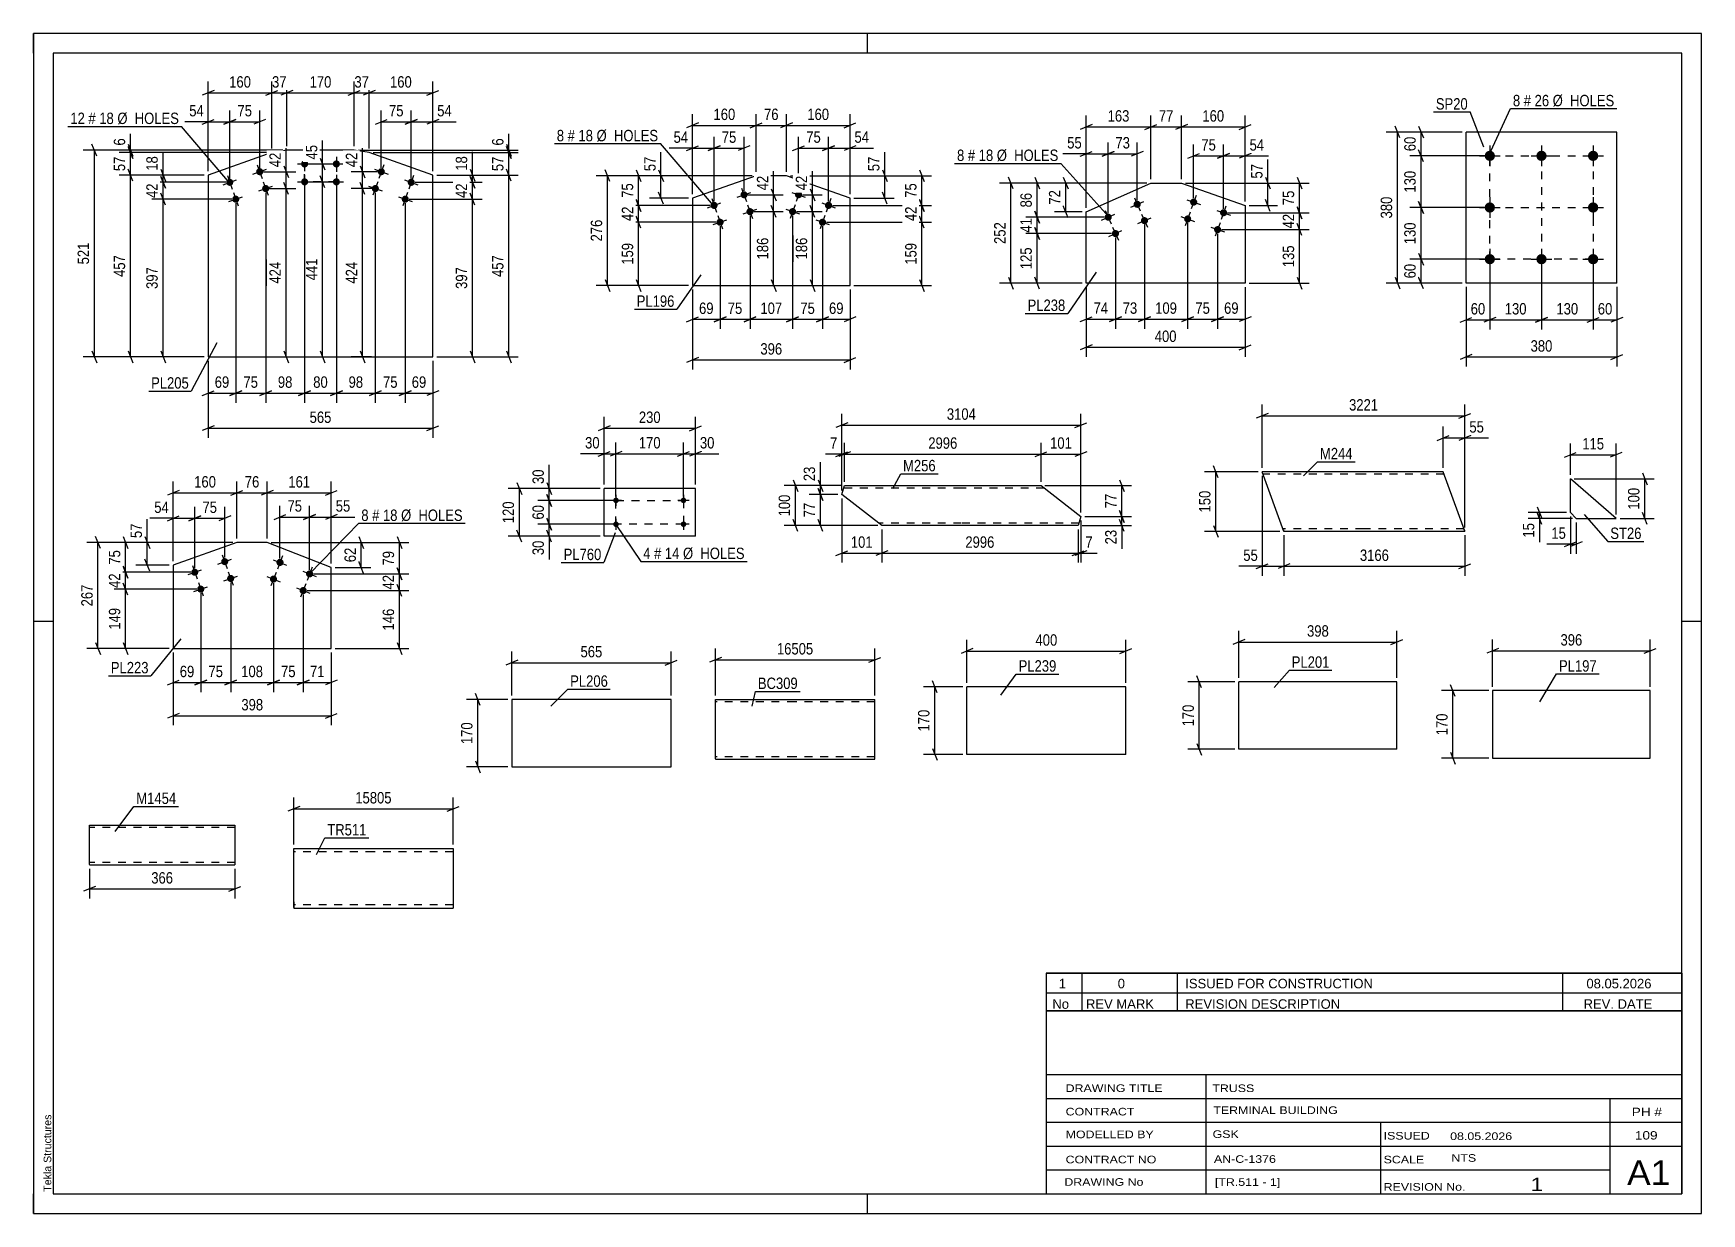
# Paper-space layout 'Layout1' of a CAD drawing. Header units: millimetres. Extents: x 0 to 420, y 0 to 297.
# The model-space entities are those that its viewports show. They can reach past a viewport. Long polylines and large blocks are cut down to what shows.
import ezdxf

# ---------------------------------------------------------------- set-up
doc = ezdxf.new("R2010")
doc.units = ezdxf.units.MM
doc.linetypes.add('DXK_LINE_DOT2', pattern=[3.9198, 1.9599, -1.9599])
doc.layers.add('Viewport layer', color=7, linetype='Continuous', plot=False)
doc.styles.add('Arial', font='ARIAL.TTF', dxfattribs={"height": 0.2})
doc.styles.add('Arial Narrow', font='ARIALN.TTF', dxfattribs={"height": 0.2})

# ---------------------------------------------------------------- blocks, each defined once
blk = doc.blocks.new('Unknown-317404705-1115')
at = {"color": 5, "linetype": 'Continuous'}
for p, q in [((420, 297), (0, 297)), ((0, 297), (0, 0)), ((0, 292), (0, 297)), ((210, 292), (210, 297)), ((420, 0), (420, 297)), ((415, 292), (5, 292)), ((5, 292), (5, 5)), ((415, 5), (415, 292)), ((5, 149), (0, 149)), ((420, 149), (415, 149)), ((0, 0), (0, 5)), ((5, 5), (415, 5)), ((210, 0), (210, 5)), ((0, 0), (420, 0))]:
    blk.add_line(p, q, dxfattribs=at)
at = {"color": 174, "linetype": 'Continuous', "style": 'Arial'}
blk.add_text('Tekla Structures', height=1.9102, rotation=90, dxfattribs=at).set_placement((4.5, 5.5))
blk = doc.blocks.new('Part-317404705-8911 - 8910')
at = {"color": 2, "linetype": 'Continuous'}
for p, q in [((343.29, 133.84), (303.51, 133.84)), ((303.51, 116.84), (303.51, 133.84)), ((343.29, 116.84), (343.29, 133.84)), ((343.29, 116.84), (303.51, 116.84))]:
    blk.add_line(p, q, dxfattribs=at)
blk = doc.blocks.new('Part-317404705-8927 - 8926')
at = {"color": 2, "linetype": 'Continuous'}
for p, q in [((407.03, 131.6), (367.39, 131.6)), ((367.39, 131.6), (367.39, 114.6)), ((407.03, 114.6), (407.03, 131.6)), ((367.39, 114.6), (407.03, 114.6))]:
    blk.add_line(p, q, dxfattribs=at)
blk = doc.blocks.new('Part-317404705-8884 - 8883')
at = {"color": 2, "linetype": 'Continuous'}
for p, q in [((171.72, 114.44), (171.72, 129.35)), ((171.72, 129.35), (191.72, 129.35)), ((191.82, 129.35), (211.82, 129.35)), ((211.82, 114.35), (211.82, 129.35)), ((171.72, 114.44), (171.72, 114.35)), ((171.72, 114.35), (191.72, 114.35)), ((191.82, 114.35), (211.82, 114.35))]:
    blk.add_line(p, q, dxfattribs=at)
at = {"color": 7, "linetype": 'DXK_LINE_DOT2'}
for p, q in [((191.72, 128.75), (171.72, 128.75)), ((211.82, 128.75), (191.82, 128.75)), ((171.72, 114.95), (171.72, 115)), ((191.72, 114.95), (171.72, 114.95)), ((211.82, 114.95), (191.82, 114.95)), ((211.82, 114.95), (211.82, 115))]:
    blk.add_line(p, q, dxfattribs=at)
blk = doc.blocks.new('Part-317404705-12295 - 12099')
at = {"color": 2, "linetype": 'Continuous'}
for p, q in [((203.53, 180.93), (204.25, 183.19)), ((213.58, 173.19), (203.53, 180.93)), ((204.25, 183.19), (233.58, 183.19)), ((233.68, 183.19), (253.68, 183.19)), ((253.68, 183.19), (263.73, 175.45)), ((233.58, 173.19), (213.58, 173.19)), ((263.02, 173.19), (233.68, 173.19)), ((263.73, 175.45), (263.02, 173.19))]:
    blk.add_line(p, q, dxfattribs=at)
at = {"color": 7, "linetype": 'DXK_LINE_DOT2'}
for p, q in [((233.58, 182.59), (204.06, 182.59)), ((254.46, 182.59), (233.68, 182.59)), ((233.58, 173.79), (212.8, 173.79)), ((263.21, 173.79), (233.68, 173.79))]:
    blk.add_line(p, q, dxfattribs=at)
blk = doc.blocks.new('Part-317404705-12311 - 12310')
at = {"color": 2, "linetype": 'Continuous'}
for p, q in [((334.85, 186.69), (309.39, 186.69)), ((314.85, 171.69), (309.39, 186.69)), ((354.95, 186.69), (334.95, 186.69)), ((359.97, 172.89), (354.95, 186.69)), ((360.41, 171.69), (359.97, 172.89)), ((334.85, 171.69), (314.85, 171.69)), ((360.41, 171.69), (334.95, 171.69))]:
    blk.add_line(p, q, dxfattribs=at)
at = {"color": 7, "linetype": 'DXK_LINE_DOT2'}
for p, q in [((334.85, 186.09), (309.61, 186.09)), ((355.16, 186.09), (334.95, 186.09)), ((334.85, 172.29), (314.63, 172.29)), ((360.19, 172.29), (334.95, 172.29)), ((314.72, 172.04), (314.85, 171.69)), ((360.37, 171.78), (360.28, 172.04)), ((360.41, 171.69), (360.37, 171.78))]:
    blk.add_line(p, q, dxfattribs=at)
blk = doc.blocks.new('Part-317404705-8941 - 8940')
at = {"color": 2, "linetype": 'Continuous'}
for p, q in [((275.04, 132.57), (235.04, 132.57)), ((235.04, 115.57), (235.04, 132.57)), ((275.04, 115.57), (275.04, 132.57)), ((275.04, 115.57), (235.04, 115.57))]:
    blk.add_line(p, q, dxfattribs=at)
blk = doc.blocks.new('Part-317404705-8900 - 8899')
at = {"color": 2, "linetype": 'Continuous'}
for p, q in [((398.68, 272.18), (360.68, 272.18)), ((360.68, 234.18), (360.68, 272.18)), ((398.68, 234.18), (398.68, 272.18)), ((398.68, 234.18), (360.68, 234.18))]:
    blk.add_line(p, q, dxfattribs=at)
blk = doc.blocks.new('Bolt-317404705-8901 - 8899')
at = {"linetype": 'Continuous'}
for points in [[(366.68, 267.48, -1), (366.68, 264.88, -1)], [(379.68, 267.48, -1), (379.68, 264.88, -1)], [(392.68, 267.48, -1), (392.68, 264.88, -1)], [(366.68, 254.48, -1), (366.68, 251.88, -1)], [(392.68, 254.48, -1), (392.68, 251.88, -1)], [(366.68, 241.48, -1), (366.68, 238.88, -1)], [(379.68, 241.48, -1), (379.68, 238.88, -1)], [(392.68, 241.48, -1), (392.68, 238.88, -1)]]:
    blk.add_hatch(color=1, dxfattribs=at).paths.add_polyline_path(points)
at = {"color": 1, "linetype": 'Continuous'}
for p, q in [((364.08, 266.18), (369.28, 266.18)), ((366.68, 268.78), (366.68, 263.58)), ((377.08, 266.18), (382.28, 266.18)), ((379.68, 268.78), (379.68, 263.58)), ((390.08, 266.18), (395.28, 266.18)), ((392.68, 268.78), (392.68, 263.58)), ((364.08, 253.18), (369.28, 253.18)), ((366.68, 255.78), (366.68, 250.58)), ((390.08, 253.18), (395.28, 253.18)), ((392.68, 255.78), (392.68, 250.58)), ((364.08, 240.18), (369.28, 240.18)), ((366.68, 242.78), (366.68, 237.58)), ((377.08, 240.18), (382.28, 240.18)), ((379.68, 242.78), (379.68, 237.58)), ((390.08, 240.18), (395.28, 240.18)), ((392.68, 242.78), (392.68, 237.58))]:
    blk.add_line(p, q, dxfattribs=at)
blk = doc.blocks.new('Part-317404705-8919 - 8918')
at = {"color": 2, "linetype": 'Continuous'}
for p, q in [((140.45, 129.4), (120.45, 129.4)), ((120.45, 129.4), (120.45, 112.4)), ((160.55, 129.4), (140.55, 129.4)), ((160.55, 112.4), (160.55, 129.4)), ((120.45, 112.4), (140.45, 112.4)), ((140.55, 112.4), (160.55, 112.4))]:
    blk.add_line(p, q, dxfattribs=at)
blk = doc.blocks.new('Part-317404705-8963 - 8962')
at = {"color": 2, "linetype": 'Continuous'}
for p, q in [((14.12, 87.86), (14.12, 97.77)), ((14.12, 97.77), (50.72, 97.77)), ((50.72, 97.77), (50.72, 87.77)), ((14.12, 87.86), (14.12, 87.77)), ((14.12, 87.77), (50.72, 87.77))]:
    blk.add_line(p, q, dxfattribs=at)
at = {"color": 7, "linetype": 'DXK_LINE_DOT2'}
for p, q in [((50.72, 97.17), (14.12, 97.17)), ((50.72, 97.67), (50.72, 97.77)), ((14.12, 88.37), (14.12, 88.41)), ((50.72, 88.37), (14.12, 88.37)), ((50.72, 88.37), (50.72, 88.41))]:
    blk.add_line(p, q, dxfattribs=at)
blk = doc.blocks.new('Part-317404705-8970 - 8969')
at = {"color": 2, "linetype": 'Continuous'}
for p, q in [((166.68, 182.48), (143.68, 182.48)), ((143.68, 170.48), (143.68, 182.48)), ((166.68, 170.48), (166.68, 182.48)), ((166.68, 170.48), (143.68, 170.48))]:
    blk.add_line(p, q, dxfattribs=at)
blk = doc.blocks.new('Bolt-317404705-8971 - 8969')
at = {"linetype": 'Continuous'}
for points in [[(146.68, 178.78, -1), (146.68, 180.18, -1)], [(163.68, 178.78, -1), (163.68, 180.18, -1)], [(146.68, 172.78, -1), (146.68, 174.18, -1)], [(163.68, 172.78, -1), (163.68, 174.18, -1)]]:
    blk.add_hatch(color=1, dxfattribs=at).paths.add_polyline_path(points)
at = {"color": 1, "linetype": 'Continuous'}
for p, q in [((146.68, 180.88), (146.68, 178.08)), ((163.68, 180.88), (163.68, 178.08)), ((148.08, 179.48), (145.28, 179.48)), ((165.08, 179.48), (162.28, 179.48)), ((148.08, 173.48), (145.28, 173.48)), ((146.68, 174.88), (146.68, 172.08)), ((165.08, 173.48), (162.28, 173.48)), ((163.68, 174.88), (163.68, 172.08))]:
    blk.add_line(p, q, dxfattribs=at)
blk = doc.blocks.new('Part-317404705-9008 - 9007')
at = {"color": 2, "linetype": 'Continuous'}
for p, q in [((65.57, 78.47), (65.57, 91.87)), ((65.57, 91.87), (85.57, 91.87)), ((85.67, 91.87), (105.67, 91.87)), ((105.67, 91.87), (105.67, 91.75)), ((105.67, 91.75), (105.67, 76.87)), ((65.57, 78.47), (65.57, 76.87)), ((65.57, 76.87), (85.57, 76.87)), ((85.67, 76.87), (105.67, 76.87))]:
    blk.add_line(p, q, dxfattribs=at)
at = {"color": 7, "linetype": 'DXK_LINE_DOT2'}
for p, q in [((85.57, 91.07), (65.57, 91.07)), ((105.67, 91.07), (85.67, 91.07)), ((65.57, 77), (65.57, 78.47)), ((65.57, 77.67), (65.57, 77.74)), ((85.57, 77.67), (65.57, 77.67)), ((105.67, 77.67), (85.67, 77.67)), ((105.67, 77.67), (105.67, 77.74))]:
    blk.add_line(p, q, dxfattribs=at)
blk = doc.blocks.new('Bolt-317404705-9025 - 9023')
at = {"linetype": 'Continuous'}
for points in [[(62.93, 163.55, -1), (61.25, 164.2, -1)], [(61.3, 159.35, -1), (59.62, 160, -1)], [(70.39, 160.66, -1), (68.71, 161.31, -1)], [(68.76, 156.46, -1), (67.08, 157.11, -1)]]:
    blk.add_hatch(color=1, dxfattribs=at).paths.add_polyline_path(points)
at = {"color": 1, "linetype": 'Continuous'}
for p, q in [((60.41, 164.52), (63.76, 163.22)), ((62.74, 165.55), (61.44, 162.19)), ((58.78, 160.32), (62.14, 159.02)), ((61.11, 161.35), (59.81, 158)), ((67.87, 161.63), (71.23, 160.34)), ((70.2, 162.66), (68.9, 159.31)), ((66.24, 157.44), (69.6, 156.14)), ((68.57, 158.47), (67.27, 155.11))]:
    blk.add_line(p, q, dxfattribs=at)
blk = doc.blocks.new('Part-317404705-9024 - 9023')
at = {"color": 2, "linetype": 'Continuous'}
for p, q in [((51.25, 168.87), (35.23, 163.19)), ((58.86, 168.87), (51.25, 168.87)), ((75.01, 162.62), (58.86, 168.87)), ((35.23, 163.19), (35.23, 142.2)), ((75.01, 142.2), (75.01, 162.62)), ((35.23, 142.2), (75.01, 142.2))]:
    blk.add_line(p, q, dxfattribs=at)
blk = doc.blocks.new('Bolt-317404705-9026 - 9023')
at = {"linetype": 'Continuous'}
for points in [[(49.02, 164.37, -1), (47.33, 163.77, -1)], [(41.48, 161.69, -1), (39.79, 161.09, -1)], [(50.53, 160.13, -1), (48.83, 159.53, -1)], [(42.99, 157.45, -1), (41.29, 156.85, -1)]]:
    blk.add_hatch(color=1, dxfattribs=at).paths.add_polyline_path(points)
at = {"color": 1, "linetype": 'Continuous'}
for p, q in [((46.48, 163.47), (49.87, 164.67)), ((47.57, 165.76), (48.78, 162.37)), ((38.94, 160.79), (42.33, 162)), ((40.03, 163.09), (41.24, 159.7)), ((47.98, 159.23), (51.38, 160.43)), ((49.08, 161.52), (50.28, 158.13)), ((40.44, 156.55), (43.84, 157.75)), ((41.54, 158.85), (42.74, 155.46))]:
    blk.add_line(p, q, dxfattribs=at)
blk = doc.blocks.new('Part-317404705-9033 - 9032')
at = {"color": 2, "linetype": 'Continuous'}
for p, q in [((60.05, 267), (44.03, 261.32)), ((63.79, 267.64), (60.05, 267)), ((80.79, 267.64), (63.79, 267.64)), ((84.52, 267), (80.79, 267.64)), ((100.55, 261.31), (84.52, 267)), ((44.03, 261.32), (44.03, 215.58)), ((100.55, 215.58), (100.55, 261.31)), ((44.03, 215.58), (100.55, 215.58))]:
    blk.add_line(p, q, dxfattribs=at)
blk = doc.blocks.new('Bolt-317404705-9034 - 9032')
at = {"linetype": 'Continuous'}
for points in [[(88.44, 261.89, -1), (86.75, 262.49, -1)], [(95.98, 259.22, -1), (94.29, 259.82, -1)], [(86.94, 257.65, -1), (85.24, 258.25, -1)], [(94.48, 254.98, -1), (92.78, 255.58, -1)]]:
    blk.add_hatch(color=1, dxfattribs=at).paths.add_polyline_path(points)
at = {"color": 1, "linetype": 'Continuous'}
for p, q in [((85.9, 262.79), (89.29, 261.59)), ((88.2, 263.89), (86.99, 260.5)), ((95.74, 261.21), (94.53, 257.82)), ((84.39, 258.55), (87.79, 257.35)), ((86.69, 259.65), (85.49, 256.25)), ((94.23, 256.97), (93.03, 253.58)), ((93.44, 260.12), (96.83, 258.92)), ((91.93, 255.88), (95.33, 254.67))]:
    blk.add_line(p, q, dxfattribs=at)
blk = doc.blocks.new('Bolt-317404705-9035 - 9032')
at = {"linetype": 'Continuous'}
for points in [[(69.19, 264.14, -1), (67.39, 264.14, -1)], [(77.19, 264.14, -1), (75.39, 264.14, -1)], [(69.19, 259.64, -1), (67.39, 259.64, -1)], [(77.19, 259.64, -1), (75.39, 259.64, -1)]]:
    blk.add_hatch(color=1, dxfattribs=at).paths.add_polyline_path(points)
at = {"color": 1, "linetype": 'Continuous'}
for p, q in [((68.29, 265.94), (68.29, 262.34)), ((76.29, 265.94), (76.29, 262.34)), ((66.49, 264.14), (70.09, 264.14)), ((68.29, 261.44), (68.29, 257.84)), ((74.49, 264.14), (78.09, 264.14)), ((76.29, 261.44), (76.29, 257.84)), ((66.49, 259.64), (70.09, 259.64)), ((74.49, 259.64), (78.09, 259.64))]:
    blk.add_line(p, q, dxfattribs=at)
blk = doc.blocks.new('Bolt-317404705-9036 - 9032')
at = {"linetype": 'Continuous'}
for points in [[(50.29, 259.82, -1), (48.6, 259.22, -1)], [(57.83, 262.5, -1), (56.13, 261.9, -1)], [(59.34, 258.26, -1), (57.64, 257.65, -1)], [(51.8, 255.58, -1), (50.1, 254.98, -1)]]:
    blk.add_hatch(color=1, dxfattribs=at).paths.add_polyline_path(points)
at = {"color": 1, "linetype": 'Continuous'}
for p, q in [((48.84, 261.22), (50.05, 257.83)), ((55.29, 261.6), (58.68, 262.8)), ((56.38, 263.89), (57.58, 260.5)), ((47.75, 258.92), (51.14, 260.12)), ((50.35, 256.98), (51.55, 253.58)), ((56.79, 257.35), (60.18, 258.56)), ((57.89, 259.65), (59.09, 256.26)), ((49.25, 254.68), (52.64, 255.88))]:
    blk.add_line(p, q, dxfattribs=at)
blk = doc.blocks.new('Bolt-317404705-9045 - 9042')
at = {"linetype": 'Continuous'}
for points in [[(179.76, 256.69, -1), (178.07, 256.09, -1)], [(172.22, 254.02, -1), (170.53, 253.41, -1)], [(181.27, 252.45, -1), (179.57, 251.85, -1)], [(173.73, 249.77, -1), (172.03, 249.17, -1)]]:
    blk.add_hatch(color=1, dxfattribs=at).paths.add_polyline_path(points)
at = {"color": 1, "linetype": 'Continuous'}
for p, q in [((177.22, 255.79), (180.61, 256.99)), ((178.31, 258.09), (179.52, 254.69)), ((169.68, 253.11), (173.07, 254.32)), ((170.77, 255.41), (171.98, 252.02)), ((178.72, 251.55), (182.11, 252.75)), ((179.82, 253.84), (181.02, 250.45)), ((171.18, 248.87), (174.57, 250.08)), ((172.28, 251.17), (173.48, 247.78))]:
    blk.add_line(p, q, dxfattribs=at)
blk = doc.blocks.new('Part-317404705-9043 - 9042')
at = {"color": 2, "linetype": 'Continuous'}
for p, q in [((181.98, 261.19), (165.96, 255.51)), ((189.58, 261.19), (181.98, 261.19)), ((205.6, 255.51), (189.58, 261.19)), ((165.96, 255.51), (165.96, 233.56)), ((205.6, 233.56), (205.6, 255.51)), ((165.96, 233.56), (205.6, 233.56))]:
    blk.add_line(p, q, dxfattribs=at)
blk = doc.blocks.new('Bolt-317404705-9044 - 9042')
at = {"linetype": 'Continuous'}
for points in [[(193.5, 256.09, -1), (191.8, 256.69, -1)], [(191.99, 251.85, -1), (190.3, 252.45, -1)], [(201.04, 253.41, -1), (199.34, 254.02, -1)], [(199.53, 249.17, -1), (197.83, 249.77, -1)]]:
    blk.add_hatch(color=1, dxfattribs=at).paths.add_polyline_path(points)
at = {"color": 1, "linetype": 'Continuous'}
for p, q in [((190.95, 256.99), (194.34, 255.79)), ((193.25, 258.09), (192.05, 254.69)), ((189.45, 252.75), (192.84, 251.55)), ((191.75, 253.84), (190.54, 250.45)), ((198.49, 254.32), (201.88, 253.11)), ((200.79, 255.41), (199.59, 252.02)), ((196.99, 250.08), (200.38, 248.87)), ((199.28, 251.17), (198.08, 247.78))]:
    blk.add_line(p, q, dxfattribs=at)
blk = doc.blocks.new('Part-317404705-9055 - 9054')
at = {"color": 2, "linetype": 'Continuous'}
for p, q in [((265.06, 252.11), (281.33, 259.34)), ((281.33, 259.34), (289.04, 259.34)), ((289.04, 259.34), (305.06, 253.66)), ((265.06, 234.17), (265.06, 252.11)), ((305.06, 253.66), (305.06, 234.17)), ((305.06, 234.17), (265.06, 234.17))]:
    blk.add_line(p, q, dxfattribs=at)
blk = doc.blocks.new('Bolt-317404705-9056 - 9054')
at = {"linetype": 'Continuous'}
for points in [[(292.96, 254.24, -1), (291.26, 254.84, -1)], [(300.5, 251.56, -1), (298.8, 252.17, -1)], [(291.45, 250, -1), (289.76, 250.6, -1)], [(298.99, 247.32, -1), (297.3, 247.92, -1)]]:
    blk.add_hatch(color=1, dxfattribs=at).paths.add_polyline_path(points)
at = {"color": 1, "linetype": 'Continuous'}
for p, q in [((292.71, 256.24), (291.51, 252.84)), ((290.41, 255.14), (293.81, 253.94)), ((297.95, 252.47), (301.35, 251.26)), ((300.25, 253.56), (299.05, 250.17)), ((288.91, 250.9), (292.3, 249.7)), ((291.21, 251.99), (290, 248.6)), ((296.45, 248.22), (299.84, 247.02)), ((298.75, 249.32), (297.54, 245.93))]:
    blk.add_line(p, q, dxfattribs=at)
blk = doc.blocks.new('Bolt-317404705-9057 - 9054')
at = {"linetype": 'Continuous'}
for points in [[(278.73, 254.36, -1), (277.08, 253.62, -1)], [(271.42, 251.11, -1), (269.77, 250.38, -1)], [(280.56, 250.24, -1), (278.91, 249.51, -1)], [(273.25, 246.99, -1), (271.6, 246.26, -1)]]:
    blk.add_hatch(color=1, dxfattribs=at).paths.add_polyline_path(points)
at = {"color": 1, "linetype": 'Continuous'}
for p, q in [((269.87, 252.39), (271.33, 249.1)), ((276.26, 253.26), (279.55, 254.72)), ((277.18, 255.63), (278.64, 252.34)), ((268.95, 250.01), (272.24, 251.47)), ((271.69, 248.27), (273.16, 244.98)), ((278.09, 249.15), (281.38, 250.61)), ((279, 251.52), (280.47, 248.23)), ((270.78, 245.9), (274.07, 247.36))]:
    blk.add_line(p, q, dxfattribs=at)
blk = doc.blocks.new('Part-317404705-9071 - 9070')
at = {"color": 2, "linetype": 'Continuous'}
for p, q in [((386.95, 176.4), (386.95, 184.9)), ((398.45, 174.9), (386.95, 184.9)), ((388.45, 174.9), (386.95, 176.4)), ((388.45, 174.9), (398.45, 174.9))]:
    blk.add_line(p, q, dxfattribs=at)
blk = doc.blocks.new('Rectangle-317404705-12054 - 8899')
at = {"color": 1, "linetype": 'DXK_LINE_DOT2'}
blk.add_lwpolyline([(366.68, 266.18), (392.68, 266.18), (392.68, 240.18), (366.68, 240.18), (366.68, 266.18)], close=True, dxfattribs=at)
blk = doc.blocks.new('Rectangle-317404705-12086 - 8969')
at = {"color": 1, "linetype": 'DXK_LINE_DOT2'}
blk.add_lwpolyline([(146.68, 179.48), (163.68, 179.48), (163.68, 173.48), (146.68, 173.48), (146.68, 179.48)], close=True, dxfattribs=at)
blk = doc.blocks.new('Rectangle-317404705-11623 - 9032')
at = {"color": 1, "linetype": 'DXK_LINE_DOT2'}
blk.add_lwpolyline([(68.29, 264.14), (76.29, 264.14), (76.29, 259.64), (68.29, 259.64), (68.29, 264.14)], close=True, dxfattribs=at)
blk = doc.blocks.new('Line-317404705-12064 - 8899')
at = {"color": 1, "linetype": 'DXK_LINE_DOT2'}
blk.add_line((379.68, 266.18), (379.68, 240.18), dxfattribs=at)
blk = doc.blocks.new('Line-317404705-12071 - 8899')
at = {"color": 1, "linetype": 'DXK_LINE_DOT2'}
blk.add_line((366.68, 253.18), (392.68, 253.18), dxfattribs=at)
blk = doc.blocks.new('StraightDimension-317404705-9185 - 8910')
at = {"color": 7, "linetype": 'Continuous'}
for p, q in [((294.11, 132.34), (292.91, 135.34)), ((302.51, 133.84), (290.66, 133.84)), ((293.51, 116.84), (293.51, 133.84)), ((292.91, 118.34), (294.11, 115.34)), ((302.51, 116.84), (290.66, 116.84))]:
    blk.add_line(p, q, dxfattribs=at)
at = {"color": 0}
blk.add_wipeout([(292.76, 128.68), (288.56, 128.68), (288.56, 122), (292.76, 122)], dxfattribs=at)
at = {"color": 3, "style": 'Arial Narrow'}
blk.add_text('170', height=2.863, rotation=90.0002, dxfattribs=at).set_placement((292.16, 122.6))
blk = doc.blocks.new('StraightDimension-317404705-9189 - 8910')
at = {"color": 7, "linetype": 'Continuous'}
for p, q in [((305.01, 144.44), (302.01, 143.24)), ((303.51, 134.84), (303.51, 146.69)), ((303.51, 143.84), (343.29, 143.84)), ((341.79, 143.24), (344.79, 144.44)), ((343.29, 134.84), (343.29, 146.69))]:
    blk.add_line(p, q, dxfattribs=at)
at = {"color": 0}
blk.add_wipeout([(326.75, 144.59), (326.75, 148.79), (320.06, 148.79), (320.06, 144.59)], dxfattribs=at)
at = {"color": 3, "style": 'Arial Narrow'}
blk.add_text('398', height=2.863, dxfattribs=at).set_placement((320.66, 145.19))
blk = doc.blocks.new('StraightDimension-317404705-9205 - 8926')
at = {"color": 7, "linetype": 'Continuous'}
for p, q in [((367.39, 132.6), (367.39, 144.45)), ((407.03, 132.6), (407.03, 144.45)), ((368.89, 142.2), (365.89, 141)), ((367.39, 141.6), (407.03, 141.6)), ((405.53, 141), (408.53, 142.2))]:
    blk.add_line(p, q, dxfattribs=at)
at = {"color": 0}
blk.add_wipeout([(390.55, 142.35), (390.55, 146.55), (383.87, 146.55), (383.87, 142.35)], dxfattribs=at)
at = {"color": 3, "style": 'Arial Narrow'}
blk.add_text('396', height=2.863, dxfattribs=at).set_placement((384.47, 142.95))
blk = doc.blocks.new('StraightDimension-317404705-9201 - 8926')
at = {"color": 7, "linetype": 'Continuous'}
for p, q in [((366.39, 131.6), (354.54, 131.6)), ((357.99, 130.1), (356.79, 133.1)), ((357.39, 114.6), (357.39, 131.6)), ((366.39, 114.6), (354.54, 114.6)), ((356.79, 116.1), (357.99, 113.1))]:
    blk.add_line(p, q, dxfattribs=at)
at = {"color": 0}
blk.add_wipeout([(356.64, 126.44), (352.44, 126.44), (352.44, 119.76), (356.64, 119.76)], dxfattribs=at)
at = {"color": 3, "style": 'Arial Narrow'}
blk.add_text('170', height=2.863, rotation=90.0002, dxfattribs=at).set_placement((356.04, 120.36))
blk = doc.blocks.new('StraightDimension-317404705-9141 - 8883')
at = {"color": 7, "linetype": 'Continuous'}
for p, q in [((173.22, 139.95), (170.22, 138.75)), ((171.72, 130.35), (171.72, 142.2)), ((171.72, 139.35), (211.82, 139.35)), ((210.32, 138.75), (213.32, 139.95)), ((211.82, 130.35), (211.82, 142.2))]:
    blk.add_line(p, q, dxfattribs=at)
at = {"color": 0}
blk.add_wipeout([(196.95, 140.1), (196.95, 144.3), (186.6, 144.3), (186.6, 140.1)], dxfattribs=at)
at = {"color": 3, "style": 'Arial Narrow'}
blk.add_text('16505', height=2.863, dxfattribs=at).set_placement((187.2, 140.7))
blk = doc.blocks.new('StraightDimension-317404705-12398 - 12099')
at = {"color": 7, "linetype": 'Continuous'}
for p, q in [((263.73, 174.45), (263.73, 163.81)), ((263.02, 172.19), (263.02, 163.81)), ((261.52, 165.61), (264.52, 166.81)), ((265.23, 166.81), (262.23, 165.61)), ((263.02, 166.21), (263.73, 166.21))]:
    blk.add_line(p, q, dxfattribs=at)
at = {"color": 0}
blk.add_wipeout([(267.29, 166.96), (267.29, 171.16), (264.26, 171.16), (264.26, 166.96)], dxfattribs=at)
at = {"color": 7, "linetype": 'Continuous'}
blk.add_line((263.73, 166.21), (267.81, 166.21), dxfattribs=at)
blk.add_line((263.73, 166.21), (267.81, 166.21), dxfattribs=at)
at = {"color": 3, "style": 'Arial Narrow'}
blk.add_text('7', height=2.86, dxfattribs=at).set_placement((264.86, 167.56))
blk = doc.blocks.new('StraightDimension-317404705-12399 - 12099')
at = {"color": 7, "linetype": 'Continuous'}
for p, q in [((213.58, 172.19), (213.58, 163.81)), ((263.02, 172.19), (263.02, 163.81)), ((215.08, 166.81), (212.08, 165.61)), ((213.58, 166.21), (263.02, 166.21)), ((261.52, 165.61), (264.52, 166.81))]:
    blk.add_line(p, q, dxfattribs=at)
at = {"color": 0}
blk.add_wipeout([(242.56, 166.96), (242.56, 171.16), (234.04, 171.16), (234.04, 166.96)], dxfattribs=at)
at = {"color": 3, "style": 'Arial Narrow'}
blk.add_text('2996', height=2.863, dxfattribs=at).set_placement((234.64, 167.56))
blk = doc.blocks.new('StraightDimension-317404705-12328 - 12099')
at = {"color": 7, "linetype": 'Continuous'}
for p, q in [((205.03, 199.02), (202.03, 197.82)), ((203.53, 181.93), (203.53, 201.27)), ((203.53, 198.42), (263.73, 198.42)), ((262.23, 197.82), (265.23, 199.02)), ((263.73, 176.45), (263.73, 201.27))]:
    blk.add_line(p, q, dxfattribs=at)
at = {"color": 0}
blk.add_wipeout([(237.89, 199.17), (237.89, 203.37), (229.38, 203.37), (229.38, 199.17)], dxfattribs=at)
at = {"color": 3, "style": 'Arial Narrow'}
blk.add_text('3104', height=2.863, dxfattribs=at).set_placement((229.98, 199.77))
blk = doc.blocks.new('StraightDimension-317404705-12339 - 12099')
at = {"color": 7, "linetype": 'Continuous'}
for p, q in [((253.68, 184.19), (253.68, 193.98)), ((263.73, 176.45), (263.73, 193.98)), ((252.18, 190.53), (255.18, 191.73)), ((253.68, 191.13), (263.73, 191.13)), ((265.23, 191.73), (262.23, 190.53))]:
    blk.add_line(p, q, dxfattribs=at)
at = {"color": 0}
blk.add_wipeout([(262.05, 191.88), (262.05, 196.08), (255.37, 196.08), (255.37, 191.88)], dxfattribs=at)
at = {"color": 3, "style": 'Arial Narrow'}
blk.add_text('101', height=2.863, dxfattribs=at).set_placement((255.97, 192.48))
blk = doc.blocks.new('StraightDimension-317404705-12340 - 12099')
at = {"color": 7, "linetype": 'Continuous'}
for p, q in [((204.25, 184.19), (204.25, 193.98)), ((253.68, 184.19), (253.68, 193.98)), ((205.75, 191.73), (202.75, 190.53)), ((204.25, 191.13), (253.68, 191.13)), ((252.18, 190.53), (255.18, 191.73))]:
    blk.add_line(p, q, dxfattribs=at)
at = {"color": 0}
blk.add_wipeout([(233.22, 191.88), (233.22, 196.08), (224.71, 196.08), (224.71, 191.88)], dxfattribs=at)
at = {"color": 3, "style": 'Arial Narrow'}
blk.add_text('2996', height=2.863, dxfattribs=at).set_placement((225.31, 192.48))
blk = doc.blocks.new('StraightDimension-317404705-12341 - 12099')
at = {"color": 7, "linetype": 'Continuous'}
for p, q in [((203.53, 181.93), (203.53, 193.98)), ((204.25, 184.19), (204.25, 193.98)), ((202.03, 190.53), (205.03, 191.73)), ((205.75, 191.73), (202.75, 190.53)), ((203.53, 191.13), (204.25, 191.13))]:
    blk.add_line(p, q, dxfattribs=at)
at = {"color": 0}
blk.add_wipeout([(203.01, 191.88), (203.01, 196.08), (199.98, 196.08), (199.98, 191.88)], dxfattribs=at)
at = {"color": 7, "linetype": 'Continuous'}
blk.add_line((203.53, 191.13), (199.45, 191.13), dxfattribs=at)
blk.add_line((203.53, 191.13), (199.45, 191.13), dxfattribs=at)
at = {"color": 3, "style": 'Arial Narrow'}
blk.add_text('7', height=2.86, dxfattribs=at).set_placement((200.58, 192.48))
blk = doc.blocks.new('StraightDimension-317404705-12400 - 12099')
at = {"color": 7, "linetype": 'Continuous'}
for p, q in [((203.53, 179.93), (203.53, 163.81)), ((213.58, 172.19), (213.58, 163.81)), ((202.03, 165.61), (205.03, 166.81)), ((203.53, 166.21), (213.58, 166.21)), ((215.08, 166.81), (212.08, 165.61))]:
    blk.add_line(p, q, dxfattribs=at)
at = {"color": 0}
blk.add_wipeout([(211.9, 166.96), (211.9, 171.16), (205.21, 171.16), (205.21, 166.96)], dxfattribs=at)
at = {"color": 3, "style": 'Arial Narrow'}
blk.add_text('101', height=2.863, dxfattribs=at).set_placement((205.81, 167.56))
blk = doc.blocks.new('StraightDimension-317404705-12457 - 12099')
at = {"color": 7, "linetype": 'Continuous'}
for p, q in [((203.25, 183.19), (195.29, 183.19)), ((202.53, 180.93), (195.29, 180.93)), ((197.54, 184.69), (198.74, 181.69)), ((198.74, 179.43), (197.54, 182.43)), ((198.14, 180.93), (198.14, 183.19))]:
    blk.add_line(p, q, dxfattribs=at)
at = {"color": 0}
blk.add_wipeout([(197.39, 188.57), (193.19, 188.57), (193.19, 183.72), (197.39, 183.72)], dxfattribs=at)
at = {"color": 7, "linetype": 'Continuous'}
blk.add_line((198.14, 183.19), (198.14, 189.1), dxfattribs=at)
blk.add_line((198.14, 183.19), (198.14, 189.1), dxfattribs=at)
at = {"color": 3, "style": 'Arial Narrow'}
blk.add_text('23', height=2.863, rotation=90.0002, dxfattribs=at).set_placement((196.79, 184.32))
blk = doc.blocks.new('StraightDimension-317404705-12458 - 12099')
at = {"color": 7, "linetype": 'Continuous'}
for p, q in [((202.53, 180.93), (195.29, 180.93)), ((197.54, 182.43), (198.74, 179.43)), ((198.14, 173.19), (198.14, 180.93)), ((212.58, 173.19), (195.29, 173.19)), ((198.74, 171.69), (197.54, 174.69))]:
    blk.add_line(p, q, dxfattribs=at)
at = {"color": 0}
blk.add_wipeout([(197.39, 179.49), (193.19, 179.49), (193.19, 174.63), (197.39, 174.63)], dxfattribs=at)
at = {"color": 3, "style": 'Arial Narrow'}
blk.add_text('77', height=2.863, rotation=90.0002, dxfattribs=at).set_placement((196.79, 175.23))
blk = doc.blocks.new('StraightDimension-317404705-12506 - 12099')
at = {"color": 7, "linetype": 'Continuous'}
for p, q in [((203.25, 183.19), (189, 183.19)), ((191.25, 184.69), (192.45, 181.69)), ((191.85, 173.19), (191.85, 183.19)), ((212.58, 173.19), (189, 173.19)), ((192.45, 171.69), (191.25, 174.69))]:
    blk.add_line(p, q, dxfattribs=at)
at = {"color": 0}
blk.add_wipeout([(191.1, 181.53), (186.9, 181.53), (186.9, 174.85), (191.1, 174.85)], dxfattribs=at)
at = {"color": 3, "style": 'Arial Narrow'}
blk.add_text('100', height=2.863, rotation=90.0002, dxfattribs=at).set_placement((190.5, 175.45))
blk = doc.blocks.new('StraightDimension-317404705-12538 - 12099')
at = {"color": 7, "linetype": 'Continuous'}
for p, q in [((254.68, 183.19), (276.44, 183.19)), ((273.44, 184.69), (274.64, 181.69)), ((274.04, 175.45), (274.04, 183.19)), ((274.64, 173.95), (273.44, 176.95)), ((264.73, 175.45), (276.44, 175.45))]:
    blk.add_line(p, q, dxfattribs=at)
at = {"color": 0}
blk.add_wipeout([(273.29, 181.75), (269.09, 181.75), (269.09, 176.89), (273.29, 176.89)], dxfattribs=at)
at = {"color": 3, "style": 'Arial Narrow'}
blk.add_text('77', height=2.863, rotation=90.0002, dxfattribs=at).set_placement((272.69, 177.49))
blk = doc.blocks.new('StraightDimension-317404705-12539 - 12099')
at = {"color": 7, "linetype": 'Continuous'}
for p, q in [((273.44, 176.95), (274.64, 173.95)), ((264.02, 173.19), (276.44, 173.19)), ((264.73, 175.45), (276.44, 175.45)), ((274.64, 171.69), (273.44, 174.69)), ((274.04, 173.19), (274.04, 175.45))]:
    blk.add_line(p, q, dxfattribs=at)
at = {"color": 0}
blk.add_wipeout([(273.29, 172.67), (269.09, 172.67), (269.09, 167.81), (273.29, 167.81)], dxfattribs=at)
at = {"color": 7, "linetype": 'Continuous'}
blk.add_line((274.04, 173.19), (274.04, 167.29), dxfattribs=at)
blk.add_line((274.04, 173.19), (274.04, 167.29), dxfattribs=at)
at = {"color": 3, "style": 'Arial Narrow'}
blk.add_text('23', height=2.863, rotation=90.0002, dxfattribs=at).set_placement((272.69, 168.41))
blk = doc.blocks.new('StraightDimension-317404705-12632 - 12310')
at = {"color": 7, "linetype": 'Continuous'}
for p, q in [((309.39, 185.69), (309.39, 160.5)), ((314.85, 170.69), (314.85, 160.5)), ((307.89, 162.3), (310.89, 163.5)), ((309.39, 162.9), (314.85, 162.9)), ((316.35, 163.5), (313.35, 162.3))]:
    blk.add_line(p, q, dxfattribs=at)
at = {"color": 0}
blk.add_wipeout([(308.86, 163.65), (308.86, 167.85), (304.01, 167.85), (304.01, 163.65)], dxfattribs=at)
at = {"color": 7, "linetype": 'Continuous'}
blk.add_line((309.39, 162.9), (303.48, 162.9), dxfattribs=at)
blk.add_line((309.39, 162.9), (303.48, 162.9), dxfattribs=at)
at = {"color": 3, "style": 'Arial Narrow'}
blk.add_text('55', height=2.863, dxfattribs=at).set_placement((304.61, 164.25))
blk = doc.blocks.new('StraightDimension-317404705-12595 - 12310')
at = {"color": 7, "linetype": 'Continuous'}
for p, q in [((309.39, 187.69), (309.39, 203.59)), ((360.41, 172.69), (360.41, 203.59)), ((310.89, 201.34), (307.89, 200.14)), ((309.39, 200.74), (360.41, 200.74)), ((358.91, 200.14), (361.91, 201.34))]:
    blk.add_line(p, q, dxfattribs=at)
at = {"color": 0}
blk.add_wipeout([(339.15, 201.49), (339.15, 205.69), (330.64, 205.69), (330.64, 201.49)], dxfattribs=at)
at = {"color": 3, "style": 'Arial Narrow'}
blk.add_text('3221', height=2.863, dxfattribs=at).set_placement((331.24, 202.09))
blk = doc.blocks.new('StraightDimension-317404705-12606 - 12310')
at = {"color": 7, "linetype": 'Continuous'}
for p, q in [((354.95, 187.69), (354.95, 198.04)), ((360.41, 172.69), (360.41, 198.04)), ((353.45, 194.59), (356.45, 195.79)), ((354.95, 195.19), (360.41, 195.19)), ((361.91, 195.79), (358.91, 194.59))]:
    blk.add_line(p, q, dxfattribs=at)
at = {"color": 0}
blk.add_wipeout([(365.79, 195.94), (365.79, 200.14), (360.93, 200.14), (360.93, 195.94)], dxfattribs=at)
at = {"color": 7, "linetype": 'Continuous'}
blk.add_line((360.41, 195.19), (366.31, 195.19), dxfattribs=at)
blk.add_line((360.41, 195.19), (366.31, 195.19), dxfattribs=at)
at = {"color": 3, "style": 'Arial Narrow'}
blk.add_text('55', height=2.863, dxfattribs=at).set_placement((361.53, 196.54))
blk = doc.blocks.new('StraightDimension-317404705-12631 - 12310')
at = {"color": 7, "linetype": 'Continuous'}
for p, q in [((314.85, 170.69), (314.85, 160.5)), ((360.41, 170.69), (360.41, 160.5)), ((316.35, 163.5), (313.35, 162.3)), ((314.85, 162.9), (360.41, 162.9)), ((358.91, 162.3), (361.91, 163.5))]:
    blk.add_line(p, q, dxfattribs=at)
at = {"color": 0}
blk.add_wipeout([(341.88, 163.65), (341.88, 167.85), (333.37, 167.85), (333.37, 163.65)], dxfattribs=at)
at = {"color": 3, "style": 'Arial Narrow'}
blk.add_text('3166', height=2.863, dxfattribs=at).set_placement((333.97, 164.25))
blk = doc.blocks.new('StraightDimension-317404705-12666 - 12310')
at = {"color": 7, "linetype": 'Continuous'}
for p, q in [((308.39, 186.69), (294.84, 186.69)), ((298.29, 185.19), (297.09, 188.19)), ((297.69, 171.69), (297.69, 186.69)), ((297.09, 173.19), (298.29, 170.19)), ((313.85, 171.69), (294.84, 171.69))]:
    blk.add_line(p, q, dxfattribs=at)
at = {"color": 0}
blk.add_wipeout([(296.94, 182.53), (292.74, 182.53), (292.74, 175.84), (296.94, 175.84)], dxfattribs=at)
at = {"color": 3, "style": 'Arial Narrow'}
blk.add_text('150', height=2.863, rotation=90.0002, dxfattribs=at).set_placement((296.34, 176.44))
blk = doc.blocks.new('StraightDimension-317404705-9209 - 8940')
at = {"color": 7, "linetype": 'Continuous'}
for p, q in [((234.04, 132.57), (224.09, 132.57)), ((227.54, 131.07), (226.34, 134.07)), ((226.94, 115.57), (226.94, 132.57)), ((234.04, 115.57), (224.09, 115.57)), ((226.34, 117.07), (227.54, 114.07))]:
    blk.add_line(p, q, dxfattribs=at)
at = {"color": 0}
blk.add_wipeout([(226.19, 127.41), (221.99, 127.41), (221.99, 120.73), (226.19, 120.73)], dxfattribs=at)
at = {"color": 3, "style": 'Arial Narrow'}
blk.add_text('170', height=2.863, rotation=90.0002, dxfattribs=at).set_placement((225.59, 121.33))
blk = doc.blocks.new('StraightDimension-317404705-9213 - 8940')
at = {"color": 7, "linetype": 'Continuous'}
for p, q in [((235.04, 133.57), (235.04, 144.42)), ((275.04, 133.57), (275.04, 144.42)), ((236.54, 142.17), (233.54, 140.97)), ((235.04, 141.57), (275.04, 141.57)), ((273.54, 140.97), (276.54, 142.17))]:
    blk.add_line(p, q, dxfattribs=at)
at = {"color": 0}
blk.add_wipeout([(258.38, 142.32), (258.38, 146.52), (251.7, 146.52), (251.7, 142.32)], dxfattribs=at)
at = {"color": 3, "style": 'Arial Narrow'}
blk.add_text('400', height=2.863, dxfattribs=at).set_placement((252.3, 142.92))
blk = doc.blocks.new('StraightDimension-317404705-9145 - 8899')
at = {"color": 7, "linetype": 'Continuous'}
for p, q in [((348.75, 273.68), (349.95, 270.68)), ((359.68, 272.18), (346.5, 272.18)), ((349.35, 266.18), (349.35, 272.18)), ((365.68, 266.18), (346.5, 266.18)), ((349.95, 264.68), (348.75, 267.68))]:
    blk.add_line(p, q, dxfattribs=at)
at = {"color": 0}
blk.add_wipeout([(348.6, 271.61), (344.4, 271.61), (344.4, 266.75), (348.6, 266.75)], dxfattribs=at)
at = {"color": 3, "style": 'Arial Narrow'}
blk.add_text('60', height=2.863, rotation=90.0002, dxfattribs=at).set_placement((348, 267.35))
blk = doc.blocks.new('StraightDimension-317404705-9161 - 8899')
at = {"color": 7, "linetype": 'Continuous'}
for p, q in [((344.02, 270.68), (342.82, 273.68)), ((359.68, 272.18), (340.57, 272.18)), ((343.42, 234.18), (343.42, 272.18)), ((342.82, 235.68), (344.02, 232.68)), ((359.68, 234.18), (340.57, 234.18))]:
    blk.add_line(p, q, dxfattribs=at)
at = {"color": 0}
blk.add_wipeout([(342.67, 256.52), (338.47, 256.52), (338.47, 249.84), (342.67, 249.84)], dxfattribs=at)
at = {"color": 3, "style": 'Arial Narrow'}
blk.add_text('380', height=2.863, rotation=90.0002, dxfattribs=at).set_placement((342.07, 250.44))
blk = doc.blocks.new('StraightDimension-317404705-9146 - 8899')
at = {"color": 7, "linetype": 'Continuous'}
for p, q in [((365.68, 266.18), (346.5, 266.18)), ((349.95, 264.68), (348.75, 267.68)), ((349.35, 253.18), (349.35, 266.18)), ((365.68, 253.18), (346.5, 253.18)), ((348.75, 254.68), (349.95, 251.68))]:
    blk.add_line(p, q, dxfattribs=at)
at = {"color": 0}
blk.add_wipeout([(348.6, 263.02), (344.4, 263.02), (344.4, 256.34), (348.6, 256.34)], dxfattribs=at)
at = {"color": 3, "style": 'Arial Narrow'}
blk.add_text('130', height=2.863, rotation=90.0002, dxfattribs=at).set_placement((348, 256.94))
blk = doc.blocks.new('StraightDimension-317404705-9147 - 8899')
at = {"color": 7, "linetype": 'Continuous'}
for p, q in [((365.68, 253.18), (346.5, 253.18)), ((349.95, 251.68), (348.75, 254.68)), ((349.35, 240.18), (349.35, 253.18)), ((365.68, 240.18), (346.5, 240.18)), ((348.75, 241.68), (349.95, 238.68))]:
    blk.add_line(p, q, dxfattribs=at)
at = {"color": 0}
blk.add_wipeout([(348.6, 250.02), (344.4, 250.02), (344.4, 243.34), (348.6, 243.34)], dxfattribs=at)
at = {"color": 3, "style": 'Arial Narrow'}
blk.add_text('130', height=2.863, rotation=90.0002, dxfattribs=at).set_placement((348, 243.94))
blk = doc.blocks.new('StraightDimension-317404705-9148 - 8899')
at = {"color": 7, "linetype": 'Continuous'}
for p, q in [((365.68, 240.18), (346.5, 240.18)), ((348.75, 241.68), (349.95, 238.68)), ((349.35, 234.18), (349.35, 240.18)), ((349.95, 232.68), (348.75, 235.68)), ((359.68, 234.18), (346.5, 234.18))]:
    blk.add_line(p, q, dxfattribs=at)
at = {"color": 0}
blk.add_wipeout([(348.6, 239.61), (344.4, 239.61), (344.4, 234.75), (348.6, 234.75)], dxfattribs=at)
at = {"color": 3, "style": 'Arial Narrow'}
blk.add_text('60', height=2.863, rotation=90.0002, dxfattribs=at).set_placement((348, 235.35))
blk = doc.blocks.new('StraightDimension-317404705-9165 - 8899')
at = {"color": 7, "linetype": 'Continuous'}
for p, q in [((392.68, 239.18), (392.68, 222.51)), ((398.68, 233.18), (398.68, 222.51)), ((391.18, 224.31), (394.18, 225.51)), ((392.68, 224.91), (398.68, 224.91)), ((400.18, 225.51), (397.18, 224.31))]:
    blk.add_line(p, q, dxfattribs=at)
at = {"color": 0}
blk.add_wipeout([(398.11, 225.66), (398.11, 229.86), (393.26, 229.86), (393.26, 225.66)], dxfattribs=at)
at = {"color": 3, "style": 'Arial Narrow'}
blk.add_text('60', height=2.863, dxfattribs=at).set_placement((393.86, 226.26))
blk = doc.blocks.new('StraightDimension-317404705-9166 - 8899')
at = {"color": 7, "linetype": 'Continuous'}
for p, q in [((379.68, 239.18), (379.68, 222.51)), ((392.68, 239.18), (392.68, 222.51)), ((381.18, 225.51), (378.18, 224.31)), ((379.68, 224.91), (392.68, 224.91)), ((391.18, 224.31), (394.18, 225.51))]:
    blk.add_line(p, q, dxfattribs=at)
at = {"color": 0}
blk.add_wipeout([(389.53, 225.66), (389.53, 229.86), (382.84, 229.86), (382.84, 225.66)], dxfattribs=at)
at = {"color": 3, "style": 'Arial Narrow'}
blk.add_text('130', height=2.863, dxfattribs=at).set_placement((383.44, 226.26))
blk = doc.blocks.new('StraightDimension-317404705-9167 - 8899')
at = {"color": 7, "linetype": 'Continuous'}
for p, q in [((366.68, 239.18), (366.68, 222.51)), ((379.68, 239.18), (379.68, 222.51)), ((368.18, 225.51), (365.18, 224.31)), ((366.68, 224.91), (379.68, 224.91)), ((378.18, 224.31), (381.18, 225.51))]:
    blk.add_line(p, q, dxfattribs=at)
at = {"color": 0}
blk.add_wipeout([(376.53, 225.66), (376.53, 229.86), (369.84, 229.86), (369.84, 225.66)], dxfattribs=at)
at = {"color": 3, "style": 'Arial Narrow'}
blk.add_text('130', height=2.863, dxfattribs=at).set_placement((370.44, 226.26))
blk = doc.blocks.new('StraightDimension-317404705-9168 - 8899')
at = {"color": 7, "linetype": 'Continuous'}
for p, q in [((366.68, 239.18), (366.68, 222.51)), ((360.68, 233.18), (360.68, 222.51)), ((359.18, 224.31), (362.18, 225.51)), ((360.68, 224.91), (366.68, 224.91)), ((368.18, 225.51), (365.18, 224.31))]:
    blk.add_line(p, q, dxfattribs=at)
at = {"color": 0}
blk.add_wipeout([(366.11, 225.66), (366.11, 229.86), (361.26, 229.86), (361.26, 225.66)], dxfattribs=at)
at = {"color": 3, "style": 'Arial Narrow'}
blk.add_text('60', height=2.863, dxfattribs=at).set_placement((361.86, 226.26))
blk = doc.blocks.new('StraightDimension-317404705-9181 - 8899')
at = {"color": 7, "linetype": 'Continuous'}
for p, q in [((360.68, 233.18), (360.68, 213.17)), ((398.68, 233.18), (398.68, 213.17)), ((362.18, 216.17), (359.18, 214.97)), ((360.68, 215.57), (398.68, 215.57)), ((397.18, 214.97), (400.18, 216.17))]:
    blk.add_line(p, q, dxfattribs=at)
at = {"color": 0}
blk.add_wipeout([(383.03, 216.32), (383.03, 220.52), (376.34, 220.52), (376.34, 216.32)], dxfattribs=at)
at = {"color": 3, "style": 'Arial Narrow'}
blk.add_text('380', height=2.863, dxfattribs=at).set_placement((376.94, 216.92))
blk = doc.blocks.new('StraightDimension-317404705-9197 - 8918')
at = {"color": 7, "linetype": 'Continuous'}
for p, q in [((121.95, 139.24), (118.95, 138.04)), ((120.45, 130.4), (120.45, 141.49)), ((120.45, 138.64), (160.55, 138.64)), ((159.05, 138.04), (162.05, 139.24)), ((160.55, 130.4), (160.55, 141.49))]:
    blk.add_line(p, q, dxfattribs=at)
at = {"color": 0}
blk.add_wipeout([(143.84, 139.39), (143.84, 143.59), (137.15, 143.59), (137.15, 139.39)], dxfattribs=at)
at = {"color": 3, "style": 'Arial Narrow'}
blk.add_text('565', height=2.863, dxfattribs=at).set_placement((137.75, 139.99))
blk = doc.blocks.new('StraightDimension-317404705-9193 - 8918')
at = {"color": 7, "linetype": 'Continuous'}
for p, q in [((112.5, 127.9), (111.3, 130.9)), ((119.45, 129.4), (109.05, 129.4)), ((111.9, 112.4), (111.9, 129.4)), ((111.3, 113.9), (112.5, 110.9)), ((119.45, 112.4), (109.05, 112.4))]:
    blk.add_line(p, q, dxfattribs=at)
at = {"color": 0}
blk.add_wipeout([(111.15, 124.24), (106.95, 124.24), (106.95, 117.55), (111.15, 117.55)], dxfattribs=at)
at = {"color": 3, "style": 'Arial Narrow'}
blk.add_text('170', height=2.863, rotation=90.0002, dxfattribs=at).set_placement((110.55, 118.15))
blk = doc.blocks.new('StraightDimension-317404705-9217 - 8962')
at = {"color": 7, "linetype": 'Continuous'}
for p, q in [((14.12, 86.77), (14.12, 79.31)), ((50.72, 86.77), (50.72, 79.31)), ((15.62, 82.31), (12.62, 81.11)), ((14.12, 81.71), (50.72, 81.71)), ((49.22, 81.11), (52.22, 82.31))]:
    blk.add_line(p, q, dxfattribs=at)
at = {"color": 0}
blk.add_wipeout([(35.76, 82.46), (35.76, 86.66), (29.08, 86.66), (29.08, 82.46)], dxfattribs=at)
at = {"color": 3, "style": 'Arial Narrow'}
blk.add_text('366', height=2.863, dxfattribs=at).set_placement((29.68, 83.06))
blk = doc.blocks.new('StraightDimension-317404705-9223 - 8969')
at = {"color": 7, "linetype": 'Continuous'}
for p, q in [((145.68, 173.48), (127.02, 173.48)), ((129.27, 174.98), (130.47, 171.98)), ((129.87, 170.48), (129.87, 173.48)), ((142.68, 170.48), (127.02, 170.48)), ((130.47, 168.98), (129.27, 171.98))]:
    blk.add_line(p, q, dxfattribs=at)
at = {"color": 0}
blk.add_wipeout([(129.12, 169.96), (124.92, 169.96), (124.92, 165.1), (129.12, 165.1)], dxfattribs=at)
at = {"color": 7, "linetype": 'Continuous'}
blk.add_line((129.87, 170.48), (129.87, 164.58), dxfattribs=at)
blk.add_line((129.87, 170.48), (129.87, 164.58), dxfattribs=at)
at = {"color": 3, "style": 'Arial Narrow'}
blk.add_text('30', height=2.863, rotation=90.0002, dxfattribs=at).set_placement((128.52, 165.7))
blk = doc.blocks.new('StraightDimension-317404705-9221 - 8969')
at = {"color": 7, "linetype": 'Continuous'}
for p, q in [((142.68, 182.48), (127.02, 182.48)), ((129.27, 183.98), (130.47, 180.98)), ((130.47, 177.98), (129.27, 180.98)), ((129.87, 179.48), (129.87, 182.48)), ((145.68, 179.48), (127.02, 179.48))]:
    blk.add_line(p, q, dxfattribs=at)
at = {"color": 0}
blk.add_wipeout([(129.12, 187.86), (124.92, 187.86), (124.92, 183.01), (129.12, 183.01)], dxfattribs=at)
at = {"color": 7, "linetype": 'Continuous'}
blk.add_line((129.87, 182.48), (129.87, 188.39), dxfattribs=at)
blk.add_line((129.87, 182.48), (129.87, 188.39), dxfattribs=at)
at = {"color": 3, "style": 'Arial Narrow'}
blk.add_text('30', height=2.863, rotation=90.0002, dxfattribs=at).set_placement((128.52, 183.61))
blk = doc.blocks.new('StraightDimension-317404705-9222 - 8969')
at = {"color": 7, "linetype": 'Continuous'}
for p, q in [((129.27, 180.98), (130.47, 177.98)), ((145.68, 179.48), (127.02, 179.48)), ((129.87, 173.48), (129.87, 179.48)), ((145.68, 173.48), (127.02, 173.48)), ((130.47, 171.98), (129.27, 174.98))]:
    blk.add_line(p, q, dxfattribs=at)
at = {"color": 0}
blk.add_wipeout([(129.12, 178.91), (124.92, 178.91), (124.92, 174.05), (129.12, 174.05)], dxfattribs=at)
at = {"color": 3, "style": 'Arial Narrow'}
blk.add_text('60', height=2.863, rotation=90.0002, dxfattribs=at).set_placement((128.52, 174.65))
blk = doc.blocks.new('StraightDimension-317404705-9233 - 8969')
at = {"color": 7, "linetype": 'Continuous'}
for p, q in [((142.68, 182.48), (119.5, 182.48)), ((121.75, 183.98), (122.95, 180.98)), ((122.35, 170.48), (122.35, 182.48)), ((142.68, 170.48), (119.5, 170.48)), ((122.95, 168.98), (121.75, 171.98))]:
    blk.add_line(p, q, dxfattribs=at)
at = {"color": 0}
blk.add_wipeout([(121.6, 179.82), (117.4, 179.82), (117.4, 173.14), (121.6, 173.14)], dxfattribs=at)
at = {"color": 3, "style": 'Arial Narrow'}
blk.add_text('120', height=2.863, rotation=90.0002, dxfattribs=at).set_placement((121, 173.74))
blk = doc.blocks.new('StraightDimension-317404705-9237 - 8969')
at = {"color": 7, "linetype": 'Continuous'}
for p, q in [((163.68, 180.48), (163.68, 194.05)), ((166.68, 183.48), (166.68, 194.05)), ((162.18, 190.6), (165.18, 191.8)), ((163.68, 191.2), (166.68, 191.2)), ((168.18, 191.8), (165.18, 190.6))]:
    blk.add_line(p, q, dxfattribs=at)
at = {"color": 0}
blk.add_wipeout([(172.06, 191.95), (172.06, 196.15), (167.21, 196.15), (167.21, 191.95)], dxfattribs=at)
at = {"color": 7, "linetype": 'Continuous'}
blk.add_line((166.68, 191.2), (172.59, 191.2), dxfattribs=at)
blk.add_line((166.68, 191.2), (172.59, 191.2), dxfattribs=at)
at = {"color": 3, "style": 'Arial Narrow'}
blk.add_text('30', height=2.863, dxfattribs=at).set_placement((167.81, 192.55))
blk = doc.blocks.new('StraightDimension-317404705-9238 - 8969')
at = {"color": 7, "linetype": 'Continuous'}
for p, q in [((146.68, 180.48), (146.68, 194.05)), ((163.68, 180.48), (163.68, 194.05)), ((148.18, 191.8), (145.18, 190.6)), ((146.68, 191.2), (163.68, 191.2)), ((162.18, 190.6), (165.18, 191.8))]:
    blk.add_line(p, q, dxfattribs=at)
at = {"color": 0}
blk.add_wipeout([(158.52, 191.95), (158.52, 196.15), (151.84, 196.15), (151.84, 191.95)], dxfattribs=at)
at = {"color": 3, "style": 'Arial Narrow'}
blk.add_text('170', height=2.863, dxfattribs=at).set_placement((152.44, 192.55))
blk = doc.blocks.new('StraightDimension-317404705-9239 - 8969')
at = {"color": 7, "linetype": 'Continuous'}
for p, q in [((143.68, 183.48), (143.68, 194.05)), ((146.68, 180.48), (146.68, 194.05)), ((142.18, 190.6), (145.18, 191.8)), ((143.68, 191.2), (146.68, 191.2)), ((148.18, 191.8), (145.18, 190.6))]:
    blk.add_line(p, q, dxfattribs=at)
at = {"color": 0}
blk.add_wipeout([(143.16, 191.95), (143.16, 196.15), (138.3, 196.15), (138.3, 191.95)], dxfattribs=at)
at = {"color": 7, "linetype": 'Continuous'}
blk.add_line((143.68, 191.2), (137.78, 191.2), dxfattribs=at)
blk.add_line((143.68, 191.2), (137.78, 191.2), dxfattribs=at)
at = {"color": 3, "style": 'Arial Narrow'}
blk.add_text('30', height=2.863, dxfattribs=at).set_placement((138.9, 192.55))
blk = doc.blocks.new('StraightDimension-317404705-9249 - 8969')
at = {"color": 7, "linetype": 'Continuous'}
for p, q in [((145.18, 198.22), (142.18, 197.02)), ((143.68, 183.48), (143.68, 200.47)), ((143.68, 197.62), (166.68, 197.62)), ((165.18, 197.02), (168.18, 198.22)), ((166.68, 183.48), (166.68, 200.47))]:
    blk.add_line(p, q, dxfattribs=at)
at = {"color": 0}
blk.add_wipeout([(158.52, 198.37), (158.52, 202.57), (151.84, 202.57), (151.84, 198.37)], dxfattribs=at)
at = {"color": 3, "style": 'Arial Narrow'}
blk.add_text('230', height=2.863, dxfattribs=at).set_placement((152.44, 198.97))
blk = doc.blocks.new('StraightDimension-317404705-9253 - 9007')
at = {"color": 7, "linetype": 'Continuous'}
for p, q in [((67.07, 102.47), (64.07, 101.27)), ((65.57, 92.87), (65.57, 104.72)), ((65.57, 101.87), (105.67, 101.87)), ((104.17, 101.27), (107.17, 102.47)), ((105.67, 92.87), (105.67, 104.72))]:
    blk.add_line(p, q, dxfattribs=at)
at = {"color": 0}
blk.add_wipeout([(90.79, 102.62), (90.79, 106.82), (80.45, 106.82), (80.45, 102.62)], dxfattribs=at)
at = {"color": 3, "style": 'Arial Narrow'}
blk.add_text('15805', height=2.863, dxfattribs=at).set_placement((81.05, 103.22))
blk = doc.blocks.new('StraightDimension-317404705-12005 - 9023')
at = {"color": 7, "linetype": 'Continuous'}
for p, q in [((35.23, 164.19), (35.23, 177.82)), ((40.64, 162.39), (40.64, 177.82)), ((33.73, 174.37), (36.73, 175.57)), ((35.23, 174.97), (40.64, 174.97)), ((42.14, 175.57), (39.14, 174.37))]:
    blk.add_line(p, q, dxfattribs=at)
at = {"color": 0}
blk.add_wipeout([(34.7, 175.72), (34.7, 179.92), (29.84, 179.92), (29.84, 175.72)], dxfattribs=at)
at = {"color": 7, "linetype": 'Continuous'}
blk.add_line((35.23, 174.97), (29.32, 174.97), dxfattribs=at)
blk.add_line((35.23, 174.97), (29.32, 174.97), dxfattribs=at)
at = {"color": 3, "style": 'Arial Narrow'}
blk.add_text('54', height=2.863, dxfattribs=at).set_placement((30.44, 176.32))
blk = doc.blocks.new('StraightDimension-317404705-9259 - 9023')
at = {"color": 7, "linetype": 'Continuous'}
for p, q in [((36.73, 181.97), (33.73, 180.77)), ((35.23, 164.19), (35.23, 184.22)), ((35.23, 181.37), (51.25, 181.37)), ((49.75, 180.77), (52.75, 181.97)), ((51.25, 169.87), (51.25, 184.22))]:
    blk.add_line(p, q, dxfattribs=at)
at = {"color": 0}
blk.add_wipeout([(46.58, 182.12), (46.58, 186.32), (39.89, 186.32), (39.89, 182.12)], dxfattribs=at)
at = {"color": 3, "style": 'Arial Narrow'}
blk.add_text('160', height=2.863, dxfattribs=at).set_placement((40.49, 182.72))
blk = doc.blocks.new('StraightDimension-317404705-9257 - 9023')
at = {"color": 7, "linetype": 'Continuous'}
for p, q in [((60.36, 181.97), (57.36, 180.77)), ((58.86, 169.87), (58.86, 184.22)), ((58.86, 181.37), (75.01, 181.37)), ((73.51, 180.77), (76.51, 181.97)), ((75.01, 163.62), (75.01, 184.22))]:
    blk.add_line(p, q, dxfattribs=at)
at = {"color": 0}
blk.add_wipeout([(70.28, 182.12), (70.28, 186.32), (63.59, 186.32), (63.59, 182.12)], dxfattribs=at)
at = {"color": 3, "style": 'Arial Narrow'}
blk.add_text('161', height=2.863, dxfattribs=at).set_placement((64.19, 182.72))
blk = doc.blocks.new('StraightDimension-317404705-11976 - 9023')
at = {"color": 7, "linetype": 'Continuous'}
for p, q in [((70.55, 160.98), (94.55, 160.98)), ((91.55, 162.48), (92.75, 159.48)), ((92.15, 156.79), (92.15, 160.98)), ((68.92, 156.79), (94.55, 156.79)), ((92.75, 155.29), (91.55, 158.29))]:
    blk.add_line(p, q, dxfattribs=at)
at = {"color": 0}
blk.add_wipeout([(91.4, 161.31), (87.2, 161.31), (87.2, 156.46), (91.4, 156.46)], dxfattribs=at)
at = {"color": 3, "style": 'Arial Narrow'}
blk.add_text('42', height=2.863, rotation=90.0002, dxfattribs=at).set_placement((90.8, 157.06))
blk = doc.blocks.new('StraightDimension-317404705-9258 - 9023')
at = {"color": 7, "linetype": 'Continuous'}
for p, q in [((49.75, 180.77), (52.75, 181.97)), ((51.25, 169.87), (51.25, 184.22)), ((51.25, 181.37), (58.86, 181.37)), ((60.36, 181.97), (57.36, 180.77)), ((58.86, 169.87), (58.86, 184.22))]:
    blk.add_line(p, q, dxfattribs=at)
at = {"color": 0}
blk.add_wipeout([(57.48, 182.12), (57.48, 186.32), (52.63, 186.32), (52.63, 182.12)], dxfattribs=at)
at = {"color": 3, "style": 'Arial Narrow'}
blk.add_text('76', height=2.863, dxfattribs=at).set_placement((53.23, 182.72))
blk = doc.blocks.new('StraightDimension-317404705-9265 - 9023')
at = {"color": 7, "linetype": 'Continuous'}
for p, q in [((35.23, 141.2), (35.23, 122.89)), ((75.01, 141.2), (75.01, 122.89)), ((36.73, 125.89), (33.73, 124.69)), ((35.23, 125.29), (75.01, 125.29)), ((73.51, 124.69), (76.51, 125.89))]:
    blk.add_line(p, q, dxfattribs=at)
at = {"color": 0}
blk.add_wipeout([(58.46, 126.04), (58.46, 130.24), (51.77, 130.24), (51.77, 126.04)], dxfattribs=at)
at = {"color": 3, "style": 'Arial Narrow'}
blk.add_text('398', height=2.863, dxfattribs=at).set_placement((52.37, 126.64))
blk = doc.blocks.new('StraightDimension-317404705-9269 - 9023')
at = {"color": 7, "linetype": 'Continuous'}
for p, q in [((59.86, 168.87), (84.94, 168.87)), ((81.94, 170.37), (83.14, 167.37)), ((82.54, 162.62), (82.54, 168.87)), ((83.14, 161.12), (81.94, 164.12)), ((76.01, 162.62), (84.94, 162.62))]:
    blk.add_line(p, q, dxfattribs=at)
at = {"color": 0}
blk.add_wipeout([(81.79, 168.18), (77.59, 168.18), (77.59, 163.32), (81.79, 163.32)], dxfattribs=at)
at = {"color": 3, "style": 'Arial Narrow'}
blk.add_text('62', height=2.863, rotation=90.0002, dxfattribs=at).set_placement((81.19, 163.92))
blk = doc.blocks.new('StraightDimension-317404705-9273 - 9023')
at = {"color": 7, "linetype": 'Continuous'}
for p, q in [((50.25, 168.87), (25.83, 168.87)), ((28.08, 170.37), (29.28, 167.37)), ((28.68, 163.19), (28.68, 168.87)), ((29.28, 161.69), (28.08, 164.69)), ((34.23, 163.19), (25.83, 163.19))]:
    blk.add_line(p, q, dxfattribs=at)
at = {"color": 0}
blk.add_wipeout([(27.93, 174.25), (23.73, 174.25), (23.73, 169.4), (27.93, 169.4)], dxfattribs=at)
at = {"color": 7, "linetype": 'Continuous'}
blk.add_line((28.68, 168.87), (28.68, 174.78), dxfattribs=at)
blk.add_line((28.68, 168.87), (28.68, 174.78), dxfattribs=at)
at = {"color": 3, "style": 'Arial Narrow'}
blk.add_text('57', height=2.863, rotation=90.0002, dxfattribs=at).set_placement((27.33, 170))
blk = doc.blocks.new('StraightDimension-317404705-9353 - 9023')
at = {"color": 7, "linetype": 'Continuous'}
for p, q in [((50.25, 168.87), (13.42, 168.87)), ((16.87, 167.37), (15.67, 170.37)), ((16.27, 142.2), (16.27, 168.87)), ((15.67, 143.7), (16.87, 140.7)), ((34.23, 142.2), (13.42, 142.2))]:
    blk.add_line(p, q, dxfattribs=at)
at = {"color": 0}
blk.add_wipeout([(15.52, 158.88), (11.32, 158.88), (11.32, 152.19), (15.52, 152.19)], dxfattribs=at)
at = {"color": 3, "style": 'Arial Narrow'}
blk.add_text('267', height=2.863, rotation=90.0002, dxfattribs=at).set_placement((14.92, 152.8))
blk = doc.blocks.new('StraightDimension-317404705-11977 - 9023')
at = {"color": 7, "linetype": 'Continuous'}
for p, q in [((68.92, 156.79), (94.55, 156.79)), ((92.75, 155.29), (91.55, 158.29)), ((92.15, 142.2), (92.15, 156.79)), ((91.55, 143.7), (92.75, 140.7)), ((76.01, 142.2), (94.55, 142.2))]:
    blk.add_line(p, q, dxfattribs=at)
at = {"color": 0}
blk.add_wipeout([(91.4, 152.84), (87.2, 152.84), (87.2, 146.15), (91.4, 146.15)], dxfattribs=at)
at = {"color": 3, "style": 'Arial Narrow'}
blk.add_text('146', height=2.863, rotation=90.0002, dxfattribs=at).set_placement((90.8, 146.75))
blk = doc.blocks.new('StraightDimension-317404705-11913 - 9023')
at = {"color": 7, "linetype": 'Continuous'}
for p, q in [((67.92, 155.79), (67.92, 131.25)), ((75.01, 141.2), (75.01, 131.25)), ((66.42, 133.05), (69.42, 134.25)), ((67.92, 133.65), (75.01, 133.65)), ((76.51, 134.25), (73.51, 133.05))]:
    blk.add_line(p, q, dxfattribs=at)
at = {"color": 0}
blk.add_wipeout([(73.89, 134.4), (73.89, 138.6), (69.04, 138.6), (69.04, 134.4)], dxfattribs=at)
at = {"color": 3, "style": 'Arial Narrow'}
blk.add_text('71', height=2.863, dxfattribs=at).set_placement((69.64, 135))
blk = doc.blocks.new('StraightDimension-317404705-11914 - 9023')
at = {"color": 7, "linetype": 'Continuous'}
for p, q in [((60.46, 158.67), (60.46, 131.25)), ((67.92, 155.79), (67.92, 131.25)), ((58.96, 133.05), (61.96, 134.25)), ((60.46, 133.65), (67.92, 133.65)), ((69.42, 134.25), (66.42, 133.05))]:
    blk.add_line(p, q, dxfattribs=at)
at = {"color": 0}
blk.add_wipeout([(66.62, 134.4), (66.62, 138.6), (61.76, 138.6), (61.76, 134.4)], dxfattribs=at)
at = {"color": 3, "style": 'Arial Narrow'}
blk.add_text('75', height=2.863, dxfattribs=at).set_placement((62.36, 135))
blk = doc.blocks.new('StraightDimension-317404705-11915 - 9023')
at = {"color": 7, "linetype": 'Continuous'}
for p, q in [((49.68, 158.83), (49.68, 131.25)), ((60.46, 158.67), (60.46, 131.25)), ((48.18, 133.05), (51.18, 134.25)), ((49.68, 133.65), (60.46, 133.65)), ((61.96, 134.25), (58.96, 133.05))]:
    blk.add_line(p, q, dxfattribs=at)
at = {"color": 0}
blk.add_wipeout([(58.41, 134.4), (58.41, 138.6), (51.73, 138.6), (51.73, 134.4)], dxfattribs=at)
at = {"color": 3, "style": 'Arial Narrow'}
blk.add_text('108', height=2.863, dxfattribs=at).set_placement((52.33, 135))
blk = doc.blocks.new('StraightDimension-317404705-11916 - 9023')
at = {"color": 7, "linetype": 'Continuous'}
for p, q in [((42.14, 156.15), (42.14, 131.25)), ((49.68, 158.83), (49.68, 131.25)), ((40.64, 133.05), (43.64, 134.25)), ((42.14, 133.65), (49.68, 133.65)), ((51.18, 134.25), (48.18, 133.05))]:
    blk.add_line(p, q, dxfattribs=at)
at = {"color": 0}
blk.add_wipeout([(48.34, 134.4), (48.34, 138.6), (43.48, 138.6), (43.48, 134.4)], dxfattribs=at)
at = {"color": 3, "style": 'Arial Narrow'}
blk.add_text('75', height=2.863, dxfattribs=at).set_placement((44.08, 135))
blk = doc.blocks.new('StraightDimension-317404705-11917 - 9023')
at = {"color": 7, "linetype": 'Continuous'}
for p, q in [((42.14, 156.15), (42.14, 131.25)), ((35.23, 141.2), (35.23, 131.25)), ((33.73, 133.05), (36.73, 134.25)), ((35.23, 133.65), (42.14, 133.65)), ((43.64, 134.25), (40.64, 133.05))]:
    blk.add_line(p, q, dxfattribs=at)
at = {"color": 0}
blk.add_wipeout([(41.11, 134.4), (41.11, 138.6), (36.26, 138.6), (36.26, 134.4)], dxfattribs=at)
at = {"color": 3, "style": 'Arial Narrow'}
blk.add_text('69', height=2.863, dxfattribs=at).set_placement((36.86, 135))
blk = doc.blocks.new('StraightDimension-317404705-11952 - 9023')
at = {"color": 7, "linetype": 'Continuous'}
for p, q in [((50.25, 168.87), (20.37, 168.87)), ((22.62, 170.37), (23.82, 167.37)), ((23.22, 161.39), (23.22, 168.87)), ((39.64, 161.39), (20.37, 161.39)), ((23.82, 159.89), (22.62, 162.89))]:
    blk.add_line(p, q, dxfattribs=at)
at = {"color": 0}
blk.add_wipeout([(22.47, 167.56), (18.27, 167.56), (18.27, 162.7), (22.47, 162.7)], dxfattribs=at)
at = {"color": 3, "style": 'Arial Narrow'}
blk.add_text('75', height=2.863, rotation=90.0002, dxfattribs=at).set_placement((21.87, 163.3))
blk = doc.blocks.new('StraightDimension-317404705-11953 - 9023')
at = {"color": 7, "linetype": 'Continuous'}
for p, q in [((39.64, 161.39), (20.37, 161.39)), ((22.62, 162.89), (23.82, 159.89)), ((23.22, 157.15), (23.22, 161.39)), ((41.14, 157.15), (20.37, 157.15)), ((23.82, 155.65), (22.62, 158.65))]:
    blk.add_line(p, q, dxfattribs=at)
at = {"color": 0}
blk.add_wipeout([(22.47, 161.7), (18.27, 161.7), (18.27, 156.84), (22.47, 156.84)], dxfattribs=at)
at = {"color": 3, "style": 'Arial Narrow'}
blk.add_text('42', height=2.863, rotation=90.0002, dxfattribs=at).set_placement((21.87, 157.44))
blk = doc.blocks.new('StraightDimension-317404705-11954 - 9023')
at = {"color": 7, "linetype": 'Continuous'}
for p, q in [((41.14, 157.15), (20.37, 157.15)), ((23.82, 155.65), (22.62, 158.65)), ((23.22, 142.2), (23.22, 157.15)), ((22.62, 143.7), (23.82, 140.7)), ((34.23, 142.2), (20.37, 142.2))]:
    blk.add_line(p, q, dxfattribs=at)
at = {"color": 0}
blk.add_wipeout([(22.47, 153.02), (18.27, 153.02), (18.27, 146.34), (22.47, 146.34)], dxfattribs=at)
at = {"color": 3, "style": 'Arial Narrow'}
blk.add_text('149', height=2.863, rotation=90.0002, dxfattribs=at).set_placement((21.87, 146.94))
blk = doc.blocks.new('StraightDimension-317404705-11975 - 9023')
at = {"color": 7, "linetype": 'Continuous'}
for p, q in [((59.86, 168.87), (94.55, 168.87)), ((91.55, 170.37), (92.75, 167.37)), ((92.15, 160.98), (92.15, 168.87)), ((70.55, 160.98), (94.55, 160.98)), ((92.75, 159.48), (91.55, 162.48))]:
    blk.add_line(p, q, dxfattribs=at)
at = {"color": 0}
blk.add_wipeout([(91.4, 167.36), (87.2, 167.36), (87.2, 162.5), (91.4, 162.5)], dxfattribs=at)
at = {"color": 3, "style": 'Arial Narrow'}
blk.add_text('79', height=2.863, rotation=90.0002, dxfattribs=at).set_placement((90.8, 163.1))
blk = doc.blocks.new('StraightDimension-317404705-12004 - 9023')
at = {"color": 7, "linetype": 'Continuous'}
for p, q in [((40.64, 162.39), (40.64, 177.82)), ((48.18, 165.07), (48.18, 177.82)), ((39.14, 174.37), (42.14, 175.57)), ((40.64, 174.97), (48.18, 174.97)), ((49.68, 175.57), (46.68, 174.37))]:
    blk.add_line(p, q, dxfattribs=at)
at = {"color": 0}
blk.add_wipeout([(46.83, 175.72), (46.83, 179.92), (41.98, 179.92), (41.98, 175.72)], dxfattribs=at)
at = {"color": 3, "style": 'Arial Narrow'}
blk.add_text('75', height=2.863, dxfattribs=at).set_placement((42.58, 176.32))
blk = doc.blocks.new('StraightDimension-317404705-12025 - 9023')
at = {"color": 7, "linetype": 'Continuous'}
for p, q in [((69.55, 161.98), (69.55, 178.15)), ((75.01, 163.62), (75.01, 178.15)), ((68.05, 174.7), (71.05, 175.9)), ((69.55, 175.3), (75.01, 175.3)), ((76.51, 175.9), (73.51, 174.7))]:
    blk.add_line(p, q, dxfattribs=at)
at = {"color": 0}
blk.add_wipeout([(80.39, 176.05), (80.39, 180.25), (75.53, 180.25), (75.53, 176.05)], dxfattribs=at)
at = {"color": 7, "linetype": 'Continuous'}
blk.add_line((75.01, 175.3), (80.91, 175.3), dxfattribs=at)
blk.add_line((75.01, 175.3), (80.91, 175.3), dxfattribs=at)
at = {"color": 3, "style": 'Arial Narrow'}
blk.add_text('55', height=2.863, dxfattribs=at).set_placement((76.13, 176.65))
blk = doc.blocks.new('StraightDimension-317404705-12026 - 9023')
at = {"color": 7, "linetype": 'Continuous'}
for p, q in [((62.09, 164.87), (62.09, 178.15)), ((69.55, 161.98), (69.55, 178.15)), ((60.59, 174.7), (63.59, 175.9)), ((62.09, 175.3), (69.55, 175.3)), ((71.05, 175.9), (68.05, 174.7))]:
    blk.add_line(p, q, dxfattribs=at)
at = {"color": 0}
blk.add_wipeout([(68.24, 176.05), (68.24, 180.25), (63.39, 180.25), (63.39, 176.05)], dxfattribs=at)
at = {"color": 3, "style": 'Arial Narrow'}
blk.add_text('75', height=2.863, dxfattribs=at).set_placement((63.99, 176.65))
blk = doc.blocks.new('StraightDimension-317404705-11406 - 9032')
at = {"color": 7, "linetype": 'Continuous'}
for p, q in [((59.49, 257.96), (66.05, 257.96)), ((64.25, 256.46), (63.05, 259.46)), ((63.65, 215.58), (63.65, 257.96)), ((59.49, 215.58), (66.05, 215.58)), ((63.05, 217.08), (64.25, 214.08))]:
    blk.add_line(p, q, dxfattribs=at)
at = {"color": 0}
blk.add_wipeout([(62.9, 240.11), (58.7, 240.11), (58.7, 233.43), (62.9, 233.43)], dxfattribs=at)
at = {"color": 3, "style": 'Arial Narrow'}
blk.add_text('424', height=2.863, rotation=90.0002, dxfattribs=at).set_placement((62.3, 234.03))
blk = doc.blocks.new('StraightDimension-317404705-9382 - 9032')
at = {"color": 7, "linetype": 'Continuous'}
for p, q in [((59.05, 267), (21.6, 267)), ((23.85, 268.5), (25.05, 265.5)), ((24.45, 261.32), (24.45, 267)), ((43.03, 261.32), (21.6, 261.32)), ((25.05, 259.82), (23.85, 262.82))]:
    blk.add_line(p, q, dxfattribs=at)
at = {"color": 0}
blk.add_wipeout([(23.7, 266.59), (19.5, 266.59), (19.5, 261.73), (23.7, 261.73)], dxfattribs=at)
at = {"color": 3, "style": 'Arial Narrow'}
blk.add_text('57', height=2.863, rotation=90.0002, dxfattribs=at).set_placement((23.1, 262.33))
blk = doc.blocks.new('StraightDimension-317404705-11352 - 9032')
at = {"color": 7, "linetype": 'Continuous'}
for p, q in [((93.63, 254.28), (93.63, 204.07)), ((100.55, 214.58), (100.55, 204.07)), ((92.13, 205.87), (95.13, 207.07)), ((93.63, 206.47), (100.55, 206.47)), ((102.05, 207.07), (99.05, 205.87))]:
    blk.add_line(p, q, dxfattribs=at)
at = {"color": 0}
blk.add_wipeout([(99.52, 207.22), (99.52, 211.42), (94.66, 211.42), (94.66, 207.22)], dxfattribs=at)
at = {"color": 3, "style": 'Arial Narrow'}
blk.add_text('69', height=2.863, dxfattribs=at).set_placement((95.26, 207.82))
blk = doc.blocks.new('StraightDimension-317404705-9357 - 9032')
at = {"color": 7, "linetype": 'Continuous'}
for p, q in [((86.02, 282.61), (83.02, 281.41)), ((84.52, 268), (84.52, 284.86)), ((84.52, 282.01), (100.55, 282.01)), ((99.05, 281.41), (102.05, 282.61)), ((100.55, 262.31), (100.55, 284.86))]:
    blk.add_line(p, q, dxfattribs=at)
at = {"color": 0}
blk.add_wipeout([(95.88, 282.76), (95.88, 286.96), (89.19, 286.96), (89.19, 282.76)], dxfattribs=at)
at = {"color": 3, "style": 'Arial Narrow'}
blk.add_text('160', height=2.863, dxfattribs=at).set_placement((89.79, 283.36))
blk = doc.blocks.new('StraightDimension-317404705-11430 - 9032')
at = {"color": 7, "linetype": 'Continuous'}
for p, q in [((73.42, 258.14), (72.22, 261.14)), ((69.29, 259.64), (75.22, 259.64)), ((72.82, 215.58), (72.82, 259.64)), ((69.29, 215.58), (75.22, 215.58)), ((72.22, 217.08), (73.42, 214.08))]:
    blk.add_line(p, q, dxfattribs=at)
at = {"color": 0}
blk.add_wipeout([(72.07, 240.95), (67.87, 240.95), (67.87, 234.27), (72.07, 234.27)], dxfattribs=at)
at = {"color": 3, "style": 'Arial Narrow'}
blk.add_text('441', height=2.863, rotation=90.0002, dxfattribs=at).set_placement((71.47, 234.87))
blk = doc.blocks.new('StraightDimension-317404705-9358 - 9032')
at = {"color": 7, "linetype": 'Continuous'}
for p, q in [((79.29, 281.41), (82.29, 282.61)), ((80.79, 268.64), (80.79, 284.86)), ((80.79, 282.01), (84.52, 282.01)), ((86.02, 282.61), (83.02, 281.41)), ((84.52, 268), (84.52, 284.86))]:
    blk.add_line(p, q, dxfattribs=at)
at = {"color": 0}
blk.add_wipeout([(85.08, 282.76), (85.08, 286.96), (80.23, 286.96), (80.23, 282.76)], dxfattribs=at)
at = {"color": 3, "style": 'Arial Narrow'}
blk.add_text('37', height=2.863, dxfattribs=at).set_placement((80.83, 283.36))
blk = doc.blocks.new('StraightDimension-317404705-9359 - 9032')
at = {"color": 7, "linetype": 'Continuous'}
for p, q in [((65.29, 282.61), (62.29, 281.41)), ((63.79, 268.64), (63.79, 284.86)), ((63.79, 282.01), (80.79, 282.01)), ((79.29, 281.41), (82.29, 282.61)), ((80.79, 268.64), (80.79, 284.86))]:
    blk.add_line(p, q, dxfattribs=at)
at = {"color": 0}
blk.add_wipeout([(75.63, 282.76), (75.63, 286.96), (68.95, 286.96), (68.95, 282.76)], dxfattribs=at)
at = {"color": 3, "style": 'Arial Narrow'}
blk.add_text('170', height=2.863, dxfattribs=at).set_placement((69.55, 283.36))
blk = doc.blocks.new('StraightDimension-317404705-9360 - 9032')
at = {"color": 7, "linetype": 'Continuous'}
for p, q in [((58.55, 281.41), (61.55, 282.61)), ((60.05, 268), (60.05, 284.86)), ((60.05, 282.01), (63.79, 282.01)), ((65.29, 282.61), (62.29, 281.41)), ((63.79, 268.64), (63.79, 284.86))]:
    blk.add_line(p, q, dxfattribs=at)
at = {"color": 0}
blk.add_wipeout([(64.35, 282.76), (64.35, 286.96), (59.49, 286.96), (59.49, 282.76)], dxfattribs=at)
at = {"color": 3, "style": 'Arial Narrow'}
blk.add_text('37', height=2.863, dxfattribs=at).set_placement((60.09, 283.36))
blk = doc.blocks.new('StraightDimension-317404705-9361 - 9032')
at = {"color": 7, "linetype": 'Continuous'}
for p, q in [((45.53, 282.61), (42.53, 281.41)), ((44.03, 262.32), (44.03, 284.86)), ((44.03, 282.01), (60.05, 282.01)), ((58.55, 281.41), (61.55, 282.61)), ((60.05, 268), (60.05, 284.86))]:
    blk.add_line(p, q, dxfattribs=at)
at = {"color": 0}
blk.add_wipeout([(55.39, 282.76), (55.39, 286.96), (48.7, 286.96), (48.7, 282.76)], dxfattribs=at)
at = {"color": 3, "style": 'Arial Narrow'}
blk.add_text('160', height=2.863, dxfattribs=at).set_placement((49.3, 283.36))
blk = doc.blocks.new('StraightDimension-317404705-9369 - 9032')
at = {"color": 7, "linetype": 'Continuous'}
for p, q in [((44.03, 214.58), (44.03, 195.23)), ((100.55, 214.58), (100.55, 195.23)), ((45.53, 198.23), (42.53, 197.03)), ((44.03, 197.63), (100.55, 197.63)), ((99.05, 197.03), (102.05, 198.23))]:
    blk.add_line(p, q, dxfattribs=at)
at = {"color": 0}
blk.add_wipeout([(75.63, 198.38), (75.63, 202.58), (68.95, 202.58), (68.95, 198.38)], dxfattribs=at)
at = {"color": 3, "style": 'Arial Narrow'}
blk.add_text('565', height=2.863, dxfattribs=at).set_placement((69.55, 198.98))
blk = doc.blocks.new('StraightDimension-317404705-11160 - 9032')
at = {"color": 7, "linetype": 'Continuous'}
for p, q in [((49.44, 260.52), (49.44, 277.62)), ((56.98, 263.2), (56.98, 277.62)), ((47.94, 274.17), (50.94, 275.37)), ((49.44, 274.77), (56.98, 274.77)), ((58.48, 275.37), (55.48, 274.17))]:
    blk.add_line(p, q, dxfattribs=at)
at = {"color": 0}
blk.add_wipeout([(55.64, 275.52), (55.64, 279.72), (50.79, 279.72), (50.79, 275.52)], dxfattribs=at)
at = {"color": 3, "style": 'Arial Narrow'}
blk.add_text('75', height=2.863, dxfattribs=at).set_placement((51.39, 276.12))
blk = doc.blocks.new('StraightDimension-317404705-9373 - 9032')
at = {"color": 7, "linetype": 'Continuous'}
for p, q in [((119.09, 269.14), (120.29, 266.14)), ((81.79, 267.64), (122.09, 267.64)), ((85.52, 267), (122.09, 267)), ((120.29, 265.5), (119.09, 268.5)), ((119.69, 267), (119.69, 267.64))]:
    blk.add_line(p, q, dxfattribs=at)
at = {"color": 0}
blk.add_wipeout([(118.94, 271.2), (114.74, 271.2), (114.74, 268.17), (118.94, 268.17)], dxfattribs=at)
at = {"color": 7, "linetype": 'Continuous'}
blk.add_line((119.69, 267.64), (119.69, 271.72), dxfattribs=at)
blk.add_line((119.69, 267.64), (119.69, 271.72), dxfattribs=at)
at = {"color": 3, "style": 'Arial Narrow'}
blk.add_text('6', height=2.86, rotation=90.0002, dxfattribs=at).set_placement((118.34, 268.77))
blk = doc.blocks.new('StraightDimension-317404705-9374 - 9032')
at = {"color": 7, "linetype": 'Continuous'}
for p, q in [((85.52, 267), (122.09, 267)), ((119.09, 268.5), (120.29, 265.5)), ((119.69, 261.31), (119.69, 267)), ((101.55, 261.31), (122.09, 261.31)), ((120.29, 259.81), (119.09, 262.81))]:
    blk.add_line(p, q, dxfattribs=at)
at = {"color": 0}
blk.add_wipeout([(118.94, 266.58), (114.74, 266.58), (114.74, 261.73), (118.94, 261.73)], dxfattribs=at)
at = {"color": 3, "style": 'Arial Narrow'}
blk.add_text('57', height=2.863, rotation=90.0002, dxfattribs=at).set_placement((118.34, 262.33))
blk = doc.blocks.new('StraightDimension-317404705-9375 - 9032')
at = {"color": 7, "linetype": 'Continuous'}
for p, q in [((101.55, 261.31), (122.09, 261.31)), ((120.29, 259.81), (119.09, 262.81)), ((119.69, 215.58), (119.69, 261.31)), ((101.55, 215.58), (122.09, 215.58)), ((119.09, 217.08), (120.29, 214.08))]:
    blk.add_line(p, q, dxfattribs=at)
at = {"color": 0}
blk.add_wipeout([(118.94, 241.79), (114.74, 241.79), (114.74, 235.1), (118.94, 235.1)], dxfattribs=at)
at = {"color": 3, "style": 'Arial Narrow'}
blk.add_text('457', height=2.863, rotation=90.0002, dxfattribs=at).set_placement((118.34, 235.7))
blk = doc.blocks.new('StraightDimension-317404705-11453 - 9032')
at = {"color": 7, "linetype": 'Continuous'}
for p, q in [((86.6, 262.19), (80.02, 262.19)), ((82.27, 263.69), (83.47, 260.69)), ((82.87, 257.95), (82.87, 262.19)), ((85.09, 257.95), (80.02, 257.95)), ((83.47, 256.45), (82.27, 259.45))]:
    blk.add_line(p, q, dxfattribs=at)
at = {"color": 0}
blk.add_wipeout([(82.12, 267.57), (77.92, 267.57), (77.92, 262.72), (82.12, 262.72)], dxfattribs=at)
at = {"color": 7, "linetype": 'Continuous'}
blk.add_line((82.87, 262.19), (82.87, 268.1), dxfattribs=at)
blk.add_line((82.87, 262.19), (82.87, 268.1), dxfattribs=at)
at = {"color": 3, "style": 'Arial Narrow'}
blk.add_text('42', height=2.863, rotation=90.0002, dxfattribs=at).set_placement((81.52, 263.32))
blk = doc.blocks.new('StraightDimension-317404705-9381 - 9032')
at = {"color": 7, "linetype": 'Continuous'}
for p, q in [((23.85, 269.14), (25.05, 266.14)), ((62.79, 267.64), (21.6, 267.64)), ((59.05, 267), (21.6, 267)), ((25.05, 265.5), (23.85, 268.5)), ((24.45, 267), (24.45, 267.64))]:
    blk.add_line(p, q, dxfattribs=at)
at = {"color": 0}
blk.add_wipeout([(23.7, 271.2), (19.5, 271.2), (19.5, 268.17), (23.7, 268.17)], dxfattribs=at)
at = {"color": 7, "linetype": 'Continuous'}
blk.add_line((24.45, 267.64), (24.45, 271.72), dxfattribs=at)
blk.add_line((24.45, 267.64), (24.45, 271.72), dxfattribs=at)
at = {"color": 3, "style": 'Arial Narrow'}
blk.add_text('6', height=2.86, rotation=90.0002, dxfattribs=at).set_placement((23.1, 268.77))
blk = doc.blocks.new('StraightDimension-317404705-11158 - 9032')
at = {"color": 7, "linetype": 'Continuous'}
for p, q in [((87.6, 263.19), (87.6, 277.62)), ((95.13, 260.52), (95.13, 277.62)), ((86.1, 274.17), (89.1, 275.37)), ((87.6, 274.77), (95.13, 274.77)), ((96.63, 275.37), (93.63, 274.17))]:
    blk.add_line(p, q, dxfattribs=at)
at = {"color": 0}
blk.add_wipeout([(93.79, 275.52), (93.79, 279.72), (88.94, 279.72), (88.94, 275.52)], dxfattribs=at)
at = {"color": 3, "style": 'Arial Narrow'}
blk.add_text('75', height=2.863, dxfattribs=at).set_placement((89.54, 276.12))
blk = doc.blocks.new('StraightDimension-317404705-9383 - 9032')
at = {"color": 7, "linetype": 'Continuous'}
for p, q in [((43.03, 261.32), (21.6, 261.32)), ((25.05, 259.82), (23.85, 262.82)), ((24.45, 215.58), (24.45, 261.32)), ((43.03, 215.58), (21.6, 215.58)), ((23.85, 217.08), (25.05, 214.08))]:
    blk.add_line(p, q, dxfattribs=at)
at = {"color": 0}
blk.add_wipeout([(23.7, 241.79), (19.5, 241.79), (19.5, 235.11), (23.7, 235.11)], dxfattribs=at)
at = {"color": 3, "style": 'Arial Narrow'}
blk.add_text('457', height=2.863, rotation=90.0002, dxfattribs=at).set_placement((23.1, 235.71))
blk = doc.blocks.new('StraightDimension-317404705-11429 - 9032')
at = {"color": 7, "linetype": 'Continuous'}
for p, q in [((72.22, 265.64), (73.42, 262.64)), ((69.29, 264.14), (75.22, 264.14)), ((73.42, 258.14), (72.22, 261.14)), ((72.82, 259.64), (72.82, 264.14)), ((69.29, 259.64), (75.22, 259.64))]:
    blk.add_line(p, q, dxfattribs=at)
at = {"color": 0}
blk.add_wipeout([(72.07, 269.52), (67.87, 269.52), (67.87, 264.67), (72.07, 264.67)], dxfattribs=at)
at = {"color": 7, "linetype": 'Continuous'}
blk.add_line((72.82, 264.14), (72.82, 270.05), dxfattribs=at)
blk.add_line((72.82, 264.14), (72.82, 270.05), dxfattribs=at)
at = {"color": 3, "style": 'Arial Narrow'}
blk.add_text('45', height=2.863, rotation=90.0002, dxfattribs=at).set_placement((71.47, 265.27))
blk = doc.blocks.new('StraightDimension-317404705-9469 - 9032')
at = {"color": 7, "linetype": 'Continuous'}
for p, q in [((15.96, 266.14), (14.76, 269.14)), ((62.79, 267.64), (12.51, 267.64)), ((15.36, 215.58), (15.36, 267.64)), ((43.03, 215.58), (12.51, 215.58)), ((14.76, 217.08), (15.96, 214.08))]:
    blk.add_line(p, q, dxfattribs=at)
at = {"color": 0}
blk.add_wipeout([(14.61, 244.95), (10.41, 244.95), (10.41, 238.27), (14.61, 238.27)], dxfattribs=at)
at = {"color": 3, "style": 'Arial Narrow'}
blk.add_text('521', height=2.863, rotation=90.0002, dxfattribs=at).set_placement((14.01, 238.87))
blk = doc.blocks.new('StraightDimension-317404705-11454 - 9032')
at = {"color": 7, "linetype": 'Continuous'}
for p, q in [((85.09, 257.95), (80.02, 257.95)), ((83.47, 256.45), (82.27, 259.45)), ((82.87, 215.58), (82.87, 257.95)), ((85.09, 215.58), (80.02, 215.58)), ((82.27, 217.08), (83.47, 214.08))]:
    blk.add_line(p, q, dxfattribs=at)
at = {"color": 0}
blk.add_wipeout([(82.12, 240.11), (77.92, 240.11), (77.92, 233.42), (82.12, 233.42)], dxfattribs=at)
at = {"color": 3, "style": 'Arial Narrow'}
blk.add_text('424', height=2.863, rotation=90.0002, dxfattribs=at).set_placement((81.52, 234.02))
blk = doc.blocks.new('StraightDimension-317404705-11111 - 9032')
at = {"color": 7, "linetype": 'Continuous'}
for p, q in [((43.03, 261.32), (29.8, 261.32)), ((32.05, 262.82), (33.25, 259.82)), ((33.25, 258.02), (32.05, 261.02)), ((32.65, 259.52), (32.65, 261.32)), ((48.44, 259.52), (29.8, 259.52))]:
    blk.add_line(p, q, dxfattribs=at)
at = {"color": 0}
blk.add_wipeout([(31.9, 266.7), (27.7, 266.7), (27.7, 261.84), (31.9, 261.84)], dxfattribs=at)
at = {"color": 7, "linetype": 'Continuous'}
blk.add_line((32.65, 261.32), (32.65, 267.22), dxfattribs=at)
blk.add_line((32.65, 261.32), (32.65, 267.22), dxfattribs=at)
at = {"color": 3, "style": 'Arial Narrow'}
blk.add_text('18', height=2.863, rotation=90.0002, dxfattribs=at).set_placement((31.3, 262.44))
blk = doc.blocks.new('StraightDimension-317404705-11112 - 9032')
at = {"color": 7, "linetype": 'Continuous'}
for p, q in [((32.05, 261.02), (33.25, 258.02)), ((48.44, 259.52), (29.8, 259.52)), ((33.25, 253.78), (32.05, 256.78)), ((32.65, 255.28), (32.65, 259.52)), ((49.95, 255.28), (29.8, 255.28))]:
    blk.add_line(p, q, dxfattribs=at)
at = {"color": 0}
blk.add_wipeout([(31.9, 259.83), (27.7, 259.83), (27.7, 254.97), (31.9, 254.97)], dxfattribs=at)
at = {"color": 3, "style": 'Arial Narrow'}
blk.add_text('42', height=2.863, rotation=90.0002, dxfattribs=at).set_placement((31.3, 255.57))
blk = doc.blocks.new('StraightDimension-317404705-11113 - 9032')
at = {"color": 7, "linetype": 'Continuous'}
for p, q in [((33.25, 253.78), (32.05, 256.78)), ((49.95, 255.28), (29.8, 255.28)), ((32.65, 215.58), (32.65, 255.28)), ((43.03, 215.58), (29.8, 215.58)), ((32.05, 217.08), (33.25, 214.08))]:
    blk.add_line(p, q, dxfattribs=at)
at = {"color": 0}
blk.add_wipeout([(31.9, 238.77), (27.7, 238.77), (27.7, 232.09), (31.9, 232.09)], dxfattribs=at)
at = {"color": 3, "style": 'Arial Narrow'}
blk.add_text('397', height=2.863, rotation=90.0002, dxfattribs=at).set_placement((31.3, 232.69))
blk = doc.blocks.new('StraightDimension-317404705-11134 - 9032')
at = {"color": 7, "linetype": 'Continuous'}
for p, q in [((101.55, 261.31), (112.96, 261.31)), ((109.96, 262.81), (111.16, 259.81)), ((111.16, 258.02), (109.96, 261.02)), ((110.56, 259.52), (110.56, 261.31)), ((96.13, 259.52), (112.96, 259.52))]:
    blk.add_line(p, q, dxfattribs=at)
at = {"color": 0}
blk.add_wipeout([(109.81, 266.69), (105.61, 266.69), (105.61, 261.84), (109.81, 261.84)], dxfattribs=at)
at = {"color": 7, "linetype": 'Continuous'}
blk.add_line((110.56, 261.31), (110.56, 267.22), dxfattribs=at)
blk.add_line((110.56, 261.31), (110.56, 267.22), dxfattribs=at)
at = {"color": 3, "style": 'Arial Narrow'}
blk.add_text('18', height=2.863, rotation=90.0002, dxfattribs=at).set_placement((109.21, 262.44))
blk = doc.blocks.new('StraightDimension-317404705-11135 - 9032')
at = {"color": 7, "linetype": 'Continuous'}
for p, q in [((109.96, 261.02), (111.16, 258.02)), ((96.13, 259.52), (112.96, 259.52)), ((111.16, 253.78), (109.96, 256.78)), ((110.56, 255.28), (110.56, 259.52)), ((94.63, 255.28), (112.96, 255.28))]:
    blk.add_line(p, q, dxfattribs=at)
at = {"color": 0}
blk.add_wipeout([(109.81, 259.83), (105.61, 259.83), (105.61, 254.97), (109.81, 254.97)], dxfattribs=at)
at = {"color": 3, "style": 'Arial Narrow'}
blk.add_text('42', height=2.863, rotation=90.0002, dxfattribs=at).set_placement((109.21, 255.57))
blk = doc.blocks.new('StraightDimension-317404705-11136 - 9032')
at = {"color": 7, "linetype": 'Continuous'}
for p, q in [((111.16, 253.78), (109.96, 256.78)), ((94.63, 255.28), (112.96, 255.28)), ((110.56, 215.58), (110.56, 255.28)), ((101.55, 215.58), (112.96, 215.58)), ((109.96, 217.08), (111.16, 214.08))]:
    blk.add_line(p, q, dxfattribs=at)
at = {"color": 0}
blk.add_wipeout([(109.81, 238.77), (105.61, 238.77), (105.61, 232.09), (109.81, 232.09)], dxfattribs=at)
at = {"color": 3, "style": 'Arial Narrow'}
blk.add_text('397', height=2.863, rotation=90.0002, dxfattribs=at).set_placement((109.21, 232.69))
blk = doc.blocks.new('StraightDimension-317404705-11157 - 9032')
at = {"color": 7, "linetype": 'Continuous'}
for p, q in [((95.13, 260.52), (95.13, 277.62)), ((100.55, 262.31), (100.55, 277.62)), ((93.63, 274.17), (96.63, 275.37)), ((95.13, 274.77), (100.55, 274.77)), ((102.05, 275.37), (99.05, 274.17))]:
    blk.add_line(p, q, dxfattribs=at)
at = {"color": 0}
blk.add_wipeout([(105.93, 275.52), (105.93, 279.72), (101.07, 279.72), (101.07, 275.52)], dxfattribs=at)
at = {"color": 7, "linetype": 'Continuous'}
blk.add_line((100.55, 274.77), (106.45, 274.77), dxfattribs=at)
blk.add_line((100.55, 274.77), (106.45, 274.77), dxfattribs=at)
at = {"color": 3, "style": 'Arial Narrow'}
blk.add_text('54', height=2.863, dxfattribs=at).set_placement((101.67, 276.12))
blk = doc.blocks.new('StraightDimension-317404705-11161 - 9032')
at = {"color": 7, "linetype": 'Continuous'}
for p, q in [((44.03, 262.32), (44.03, 277.62)), ((49.44, 260.52), (49.44, 277.62)), ((42.53, 274.17), (45.53, 275.37)), ((44.03, 274.77), (49.44, 274.77)), ((50.94, 275.37), (47.94, 274.17))]:
    blk.add_line(p, q, dxfattribs=at)
at = {"color": 0}
blk.add_wipeout([(43.51, 275.52), (43.51, 279.72), (38.65, 279.72), (38.65, 275.52)], dxfattribs=at)
at = {"color": 7, "linetype": 'Continuous'}
blk.add_line((44.03, 274.77), (38.13, 274.77), dxfattribs=at)
blk.add_line((44.03, 274.77), (38.13, 274.77), dxfattribs=at)
at = {"color": 3, "style": 'Arial Narrow'}
blk.add_text('54', height=2.863, dxfattribs=at).set_placement((39.25, 276.12))
blk = doc.blocks.new('StraightDimension-317404705-11353 - 9032')
at = {"color": 7, "linetype": 'Continuous'}
for p, q in [((86.09, 256.95), (86.09, 204.07)), ((93.63, 254.28), (93.63, 204.07)), ((84.59, 205.87), (87.59, 207.07)), ((86.09, 206.47), (93.63, 206.47)), ((95.13, 207.07), (92.13, 205.87))]:
    blk.add_line(p, q, dxfattribs=at)
at = {"color": 0}
blk.add_wipeout([(92.29, 207.22), (92.29, 211.42), (87.43, 211.42), (87.43, 207.22)], dxfattribs=at)
at = {"color": 3, "style": 'Arial Narrow'}
blk.add_text('75', height=2.863, dxfattribs=at).set_placement((88.03, 207.82))
blk = doc.blocks.new('StraightDimension-317404705-11354 - 9032')
at = {"color": 7, "linetype": 'Continuous'}
for p, q in [((76.29, 258.64), (76.29, 204.07)), ((86.09, 256.95), (86.09, 204.07)), ((74.79, 205.87), (77.79, 207.07)), ((76.29, 206.47), (86.09, 206.47)), ((87.59, 207.07), (84.59, 205.87))]:
    blk.add_line(p, q, dxfattribs=at)
at = {"color": 0}
blk.add_wipeout([(83.62, 207.22), (83.62, 211.42), (78.76, 211.42), (78.76, 207.22)], dxfattribs=at)
at = {"color": 3, "style": 'Arial Narrow'}
blk.add_text('98', height=2.863, dxfattribs=at).set_placement((79.36, 207.82))
blk = doc.blocks.new('StraightDimension-317404705-11355 - 9032')
at = {"color": 7, "linetype": 'Continuous'}
for p, q in [((68.29, 258.64), (68.29, 204.07)), ((76.29, 258.64), (76.29, 204.07)), ((66.79, 205.87), (69.79, 207.07)), ((68.29, 206.47), (76.29, 206.47)), ((77.79, 207.07), (74.79, 205.87))]:
    blk.add_line(p, q, dxfattribs=at)
at = {"color": 0}
blk.add_wipeout([(74.72, 207.22), (74.72, 211.42), (69.86, 211.42), (69.86, 207.22)], dxfattribs=at)
at = {"color": 3, "style": 'Arial Narrow'}
blk.add_text('80', height=2.863, dxfattribs=at).set_placement((70.46, 207.82))
blk = doc.blocks.new('StraightDimension-317404705-11356 - 9032')
at = {"color": 7, "linetype": 'Continuous'}
for p, q in [((58.49, 256.96), (58.49, 204.07)), ((68.29, 258.64), (68.29, 204.07)), ((56.99, 205.87), (59.99, 207.07)), ((58.49, 206.47), (68.29, 206.47)), ((69.79, 207.07), (66.79, 205.87))]:
    blk.add_line(p, q, dxfattribs=at)
at = {"color": 0}
blk.add_wipeout([(65.82, 207.22), (65.82, 211.42), (60.96, 211.42), (60.96, 207.22)], dxfattribs=at)
at = {"color": 3, "style": 'Arial Narrow'}
blk.add_text('98', height=2.863, dxfattribs=at).set_placement((61.56, 207.82))
blk = doc.blocks.new('StraightDimension-317404705-11357 - 9032')
at = {"color": 7, "linetype": 'Continuous'}
for p, q in [((58.49, 256.96), (58.49, 204.07)), ((50.95, 254.28), (50.95, 204.07)), ((49.45, 205.87), (52.45, 207.07)), ((50.95, 206.47), (58.49, 206.47)), ((59.99, 207.07), (56.99, 205.87))]:
    blk.add_line(p, q, dxfattribs=at)
at = {"color": 0}
blk.add_wipeout([(57.15, 207.22), (57.15, 211.42), (52.29, 211.42), (52.29, 207.22)], dxfattribs=at)
at = {"color": 3, "style": 'Arial Narrow'}
blk.add_text('75', height=2.863, dxfattribs=at).set_placement((52.89, 207.82))
blk = doc.blocks.new('StraightDimension-317404705-11358 - 9032')
at = {"color": 7, "linetype": 'Continuous'}
for p, q in [((50.95, 254.28), (50.95, 204.07)), ((44.03, 214.58), (44.03, 204.07)), ((42.53, 205.87), (45.53, 207.07)), ((44.03, 206.47), (50.95, 206.47)), ((52.45, 207.07), (49.45, 205.87))]:
    blk.add_line(p, q, dxfattribs=at)
at = {"color": 0}
blk.add_wipeout([(49.92, 207.22), (49.92, 211.42), (45.06, 211.42), (45.06, 207.22)], dxfattribs=at)
at = {"color": 3, "style": 'Arial Narrow'}
blk.add_text('69', height=2.863, dxfattribs=at).set_placement((45.66, 207.82))
blk = doc.blocks.new('StraightDimension-317404705-11405 - 9032')
at = {"color": 7, "linetype": 'Continuous'}
for p, q in [((57.98, 262.2), (66.05, 262.2)), ((63.05, 263.7), (64.25, 260.7)), ((63.65, 257.96), (63.65, 262.2)), ((59.49, 257.96), (66.05, 257.96)), ((64.25, 256.46), (63.05, 259.46))]:
    blk.add_line(p, q, dxfattribs=at)
at = {"color": 0}
blk.add_wipeout([(62.9, 267.58), (58.7, 267.58), (58.7, 262.72), (62.9, 262.72)], dxfattribs=at)
at = {"color": 7, "linetype": 'Continuous'}
blk.add_line((63.65, 262.2), (63.65, 268.1), dxfattribs=at)
blk.add_line((63.65, 262.2), (63.65, 268.1), dxfattribs=at)
at = {"color": 3, "style": 'Arial Narrow'}
blk.add_text('42', height=2.863, rotation=90.0002, dxfattribs=at).set_placement((62.3, 263.32))
blk = doc.blocks.new('StraightDimension-317404705-11727 - 9042')
at = {"color": 7, "linetype": 'Continuous'}
for p, q in [((181.42, 252.15), (188.77, 252.15)), ((186.97, 250.65), (185.77, 253.65)), ((186.37, 233.56), (186.37, 252.15)), ((181.42, 233.56), (188.77, 233.56)), ((185.77, 235.06), (186.97, 232.06))]:
    blk.add_line(p, q, dxfattribs=at)
at = {"color": 0}
blk.add_wipeout([(185.62, 246.2), (181.42, 246.2), (181.42, 239.51), (185.62, 239.51)], dxfattribs=at)
at = {"color": 3, "style": 'Arial Narrow'}
blk.add_text('186', height=2.863, rotation=90.0002, dxfattribs=at).set_placement((185.02, 240.11))
blk = doc.blocks.new('StraightDimension-317404705-11751 - 9042')
at = {"color": 7, "linetype": 'Continuous'}
for p, q in [((192.14, 252.15), (198.56, 252.15)), ((196.76, 250.65), (195.56, 253.65)), ((196.16, 233.56), (196.16, 252.15)), ((192.09, 233.56), (198.56, 233.56)), ((195.56, 235.06), (196.76, 232.06))]:
    blk.add_line(p, q, dxfattribs=at)
at = {"color": 0}
blk.add_wipeout([(195.41, 246.2), (191.21, 246.2), (191.21, 239.51), (195.41, 239.51)], dxfattribs=at)
at = {"color": 3, "style": 'Arial Narrow'}
blk.add_text('186', height=2.863, rotation=90.0002, dxfattribs=at).set_placement((194.81, 240.11))
blk = doc.blocks.new('StraightDimension-317404705-9473 - 9042')
at = {"color": 7, "linetype": 'Continuous'}
for p, q in [((191.08, 274.45), (188.08, 273.25)), ((189.58, 262.19), (189.58, 276.7)), ((189.58, 273.85), (205.6, 273.85)), ((204.1, 273.25), (207.1, 274.45)), ((205.6, 256.51), (205.6, 276.7))]:
    blk.add_line(p, q, dxfattribs=at)
at = {"color": 0}
blk.add_wipeout([(200.93, 274.6), (200.93, 278.8), (194.25, 278.8), (194.25, 274.6)], dxfattribs=at)
at = {"color": 3, "style": 'Arial Narrow'}
blk.add_text('160', height=2.863, dxfattribs=at).set_placement((194.85, 275.2))
blk = doc.blocks.new('StraightDimension-317404705-11681 - 9042')
at = {"color": 7, "linetype": 'Continuous'}
for p, q in [((171.88, 249.47), (149.51, 249.47)), ((152.96, 247.97), (151.76, 250.97)), ((152.36, 233.56), (152.36, 249.47)), ((164.96, 233.56), (149.51, 233.56)), ((151.76, 235.06), (152.96, 232.06))]:
    blk.add_line(p, q, dxfattribs=at)
at = {"color": 0}
blk.add_wipeout([(151.61, 244.86), (147.41, 244.86), (147.41, 238.18), (151.61, 238.18)], dxfattribs=at)
at = {"color": 3, "style": 'Arial Narrow'}
blk.add_text('159', height=2.863, rotation=90.0002, dxfattribs=at).set_placement((151.01, 238.78))
blk = doc.blocks.new('StraightDimension-317404705-9481 - 9042')
at = {"color": 7, "linetype": 'Continuous'}
for p, q in [((165.96, 232.56), (165.96, 212.42)), ((205.6, 232.56), (205.6, 212.42)), ((167.46, 215.42), (164.46, 214.22)), ((165.96, 214.82), (205.6, 214.82)), ((204.1, 214.22), (207.1, 215.42))]:
    blk.add_line(p, q, dxfattribs=at)
at = {"color": 0}
blk.add_wipeout([(189.12, 215.57), (189.12, 219.77), (182.44, 219.77), (182.44, 215.57)], dxfattribs=at)
at = {"color": 3, "style": 'Arial Narrow'}
blk.add_text('396', height=2.863, dxfattribs=at).set_placement((183.04, 216.17))
blk = doc.blocks.new('StraightDimension-317404705-9474 - 9042')
at = {"color": 7, "linetype": 'Continuous'}
for p, q in [((180.48, 273.25), (183.48, 274.45)), ((181.98, 262.19), (181.98, 276.7)), ((181.98, 273.85), (189.58, 273.85)), ((191.08, 274.45), (188.08, 273.25)), ((189.58, 262.19), (189.58, 276.7))]:
    blk.add_line(p, q, dxfattribs=at)
at = {"color": 0}
blk.add_wipeout([(188.21, 274.6), (188.21, 278.8), (183.35, 278.8), (183.35, 274.6)], dxfattribs=at)
at = {"color": 3, "style": 'Arial Narrow'}
blk.add_text('76', height=2.863, dxfattribs=at).set_placement((183.95, 275.2))
blk = doc.blocks.new('StraightDimension-317404705-9475 - 9042')
at = {"color": 7, "linetype": 'Continuous'}
for p, q in [((167.46, 274.45), (164.46, 273.25)), ((165.96, 256.51), (165.96, 276.7)), ((165.96, 273.85), (181.98, 273.85)), ((180.48, 273.25), (183.48, 274.45)), ((181.98, 262.19), (181.98, 276.7))]:
    blk.add_line(p, q, dxfattribs=at)
at = {"color": 0}
blk.add_wipeout([(177.32, 274.6), (177.32, 278.8), (170.63, 278.8), (170.63, 274.6)], dxfattribs=at)
at = {"color": 3, "style": 'Arial Narrow'}
blk.add_text('160', height=2.863, dxfattribs=at).set_placement((171.23, 275.2))
blk = doc.blocks.new('StraightDimension-317404705-9485 - 9042')
at = {"color": 7, "linetype": 'Continuous'}
for p, q in [((190.58, 261.19), (216.75, 261.19)), ((213.75, 262.69), (214.95, 259.69)), ((214.35, 255.51), (214.35, 261.19)), ((214.95, 254.01), (213.75, 257.01)), ((206.6, 255.51), (216.75, 255.51))]:
    blk.add_line(p, q, dxfattribs=at)
at = {"color": 0}
blk.add_wipeout([(213.6, 266.57), (209.4, 266.57), (209.4, 261.72), (213.6, 261.72)], dxfattribs=at)
at = {"color": 7, "linetype": 'Continuous'}
blk.add_line((214.35, 261.19), (214.35, 267.1), dxfattribs=at)
blk.add_line((214.35, 261.19), (214.35, 267.1), dxfattribs=at)
at = {"color": 3, "style": 'Arial Narrow'}
blk.add_text('57', height=2.863, rotation=90.0002, dxfattribs=at).set_placement((213, 262.32))
blk = doc.blocks.new('StraightDimension-317404705-11705 - 9042')
at = {"color": 7, "linetype": 'Continuous'}
for p, q in [((199.68, 249.47), (226.09, 249.47)), ((224.29, 247.97), (223.09, 250.97)), ((223.69, 233.56), (223.69, 249.47)), ((206.6, 233.56), (226.09, 233.56)), ((223.09, 235.06), (224.29, 232.06))]:
    blk.add_line(p, q, dxfattribs=at)
at = {"color": 0}
blk.add_wipeout([(222.94, 244.86), (218.74, 244.86), (218.74, 238.18), (222.94, 238.18)], dxfattribs=at)
at = {"color": 3, "style": 'Arial Narrow'}
blk.add_text('159', height=2.863, rotation=90.0002, dxfattribs=at).set_placement((222.34, 238.78))
blk = doc.blocks.new('StraightDimension-317404705-9489 - 9042')
at = {"color": 7, "linetype": 'Continuous'}
for p, q in [((180.98, 261.19), (155.15, 261.19)), ((157.4, 262.69), (158.6, 259.69)), ((158, 255.51), (158, 261.19)), ((158.6, 254.01), (157.4, 257.01)), ((164.96, 255.51), (155.15, 255.51))]:
    blk.add_line(p, q, dxfattribs=at)
at = {"color": 0}
blk.add_wipeout([(157.25, 266.57), (153.05, 266.57), (153.05, 261.72), (157.25, 261.72)], dxfattribs=at)
at = {"color": 7, "linetype": 'Continuous'}
blk.add_line((158, 261.19), (158, 267.1), dxfattribs=at)
blk.add_line((158, 261.19), (158, 267.1), dxfattribs=at)
at = {"color": 3, "style": 'Arial Narrow'}
blk.add_text('57', height=2.863, rotation=90.0002, dxfattribs=at).set_placement((156.65, 262.32))
blk = doc.blocks.new('StraightDimension-317404705-9557 - 9042')
at = {"color": 7, "linetype": 'Continuous'}
for p, q in [((180.98, 261.19), (141.7, 261.19)), ((145.15, 259.69), (143.95, 262.69)), ((144.55, 233.56), (144.55, 261.19)), ((164.96, 233.56), (141.7, 233.56)), ((143.95, 235.06), (145.15, 232.06))]:
    blk.add_line(p, q, dxfattribs=at)
at = {"color": 0}
blk.add_wipeout([(143.8, 250.72), (139.6, 250.72), (139.6, 244.04), (143.8, 244.04)], dxfattribs=at)
at = {"color": 3, "style": 'Arial Narrow'}
blk.add_text('276', height=2.863, rotation=90.0002, dxfattribs=at).set_placement((143.2, 244.64))
blk = doc.blocks.new('StraightDimension-317404705-11644 - 9042')
at = {"color": 7, "linetype": 'Continuous'}
for p, q in [((180.42, 251.15), (180.42, 222.65)), ((191.14, 251.15), (191.14, 222.65)), ((178.92, 224.45), (181.92, 225.65)), ((180.42, 225.05), (191.14, 225.05)), ((192.64, 225.65), (189.64, 224.45))]:
    blk.add_line(p, q, dxfattribs=at)
at = {"color": 0}
blk.add_wipeout([(189.12, 225.8), (189.12, 230), (182.44, 230), (182.44, 225.8)], dxfattribs=at)
at = {"color": 3, "style": 'Arial Narrow'}
blk.add_text('107', height=2.863, dxfattribs=at).set_placement((183.04, 226.4))
blk = doc.blocks.new('StraightDimension-317404705-11580 - 9042')
at = {"color": 7, "linetype": 'Continuous'}
for p, q in [((171.37, 254.71), (171.37, 270.96)), ((178.91, 257.39), (178.91, 270.96)), ((169.87, 267.51), (172.87, 268.71)), ((171.37, 268.11), (178.91, 268.11)), ((180.41, 268.71), (177.41, 267.51))]:
    blk.add_line(p, q, dxfattribs=at)
at = {"color": 0}
blk.add_wipeout([(177.57, 268.86), (177.57, 273.06), (172.72, 273.06), (172.72, 268.86)], dxfattribs=at)
at = {"color": 3, "style": 'Arial Narrow'}
blk.add_text('75', height=2.863, dxfattribs=at).set_placement((173.32, 269.46))
blk = doc.blocks.new('StraightDimension-317404705-11645 - 9042')
at = {"color": 7, "linetype": 'Continuous'}
for p, q in [((172.88, 248.47), (172.88, 222.65)), ((180.42, 251.15), (180.42, 222.65)), ((171.38, 224.45), (174.38, 225.65)), ((172.88, 225.05), (180.42, 225.05)), ((181.92, 225.65), (178.92, 224.45))]:
    blk.add_line(p, q, dxfattribs=at)
at = {"color": 0}
blk.add_wipeout([(179.08, 225.8), (179.08, 230), (174.22, 230), (174.22, 225.8)], dxfattribs=at)
at = {"color": 3, "style": 'Arial Narrow'}
blk.add_text('75', height=2.863, dxfattribs=at).set_placement((174.82, 226.4))
blk = doc.blocks.new('StraightDimension-317404705-11581 - 9042')
at = {"color": 7, "linetype": 'Continuous'}
for p, q in [((165.96, 256.51), (165.96, 270.96)), ((171.37, 254.71), (171.37, 270.96)), ((164.46, 267.51), (167.46, 268.71)), ((165.96, 268.11), (171.37, 268.11)), ((172.87, 268.71), (169.87, 267.51))]:
    blk.add_line(p, q, dxfattribs=at)
at = {"color": 0}
blk.add_wipeout([(165.44, 268.86), (165.44, 273.06), (160.58, 273.06), (160.58, 268.86)], dxfattribs=at)
at = {"color": 7, "linetype": 'Continuous'}
blk.add_line((165.96, 268.11), (160.06, 268.11), dxfattribs=at)
blk.add_line((165.96, 268.11), (160.06, 268.11), dxfattribs=at)
at = {"color": 3, "style": 'Arial Narrow'}
blk.add_text('54', height=2.863, dxfattribs=at).set_placement((161.18, 269.46))
blk = doc.blocks.new('StraightDimension-317404705-11603 - 9042')
at = {"color": 7, "linetype": 'Continuous'}
for p, q in [((200.19, 254.71), (200.19, 270.98)), ((205.6, 256.51), (205.6, 270.98)), ((198.69, 267.53), (201.69, 268.73)), ((200.19, 268.13), (205.6, 268.13)), ((207.1, 268.73), (204.1, 267.53))]:
    blk.add_line(p, q, dxfattribs=at)
at = {"color": 0}
blk.add_wipeout([(210.98, 268.88), (210.98, 273.08), (206.12, 273.08), (206.12, 268.88)], dxfattribs=at)
at = {"color": 7, "linetype": 'Continuous'}
blk.add_line((205.6, 268.13), (211.5, 268.13), dxfattribs=at)
blk.add_line((205.6, 268.13), (211.5, 268.13), dxfattribs=at)
at = {"color": 3, "style": 'Arial Narrow'}
blk.add_text('54', height=2.863, dxfattribs=at).set_placement((206.72, 269.48))
blk = doc.blocks.new('StraightDimension-317404705-11604 - 9042')
at = {"color": 7, "linetype": 'Continuous'}
for p, q in [((192.65, 257.39), (192.65, 270.98)), ((200.19, 254.71), (200.19, 270.98)), ((191.15, 267.53), (194.15, 268.73)), ((192.65, 268.13), (200.19, 268.13)), ((201.69, 268.73), (198.69, 267.53))]:
    blk.add_line(p, q, dxfattribs=at)
at = {"color": 0}
blk.add_wipeout([(198.85, 268.88), (198.85, 273.08), (193.99, 273.08), (193.99, 268.88)], dxfattribs=at)
at = {"color": 3, "style": 'Arial Narrow'}
blk.add_text('75', height=2.863, dxfattribs=at).set_placement((194.59, 269.48))
blk = doc.blocks.new('StraightDimension-317404705-11642 - 9042')
at = {"color": 7, "linetype": 'Continuous'}
for p, q in [((198.68, 248.47), (198.68, 222.65)), ((205.6, 232.56), (205.6, 222.65)), ((197.18, 224.45), (200.18, 225.65)), ((198.68, 225.05), (205.6, 225.05)), ((207.1, 225.65), (204.1, 224.45))]:
    blk.add_line(p, q, dxfattribs=at)
at = {"color": 0}
blk.add_wipeout([(204.57, 225.8), (204.57, 230), (199.71, 230), (199.71, 225.8)], dxfattribs=at)
at = {"color": 3, "style": 'Arial Narrow'}
blk.add_text('69', height=2.863, dxfattribs=at).set_placement((200.31, 226.4))
blk = doc.blocks.new('StraightDimension-317404705-11643 - 9042')
at = {"color": 7, "linetype": 'Continuous'}
for p, q in [((191.14, 251.15), (191.14, 222.65)), ((198.68, 248.47), (198.68, 222.65)), ((189.64, 224.45), (192.64, 225.65)), ((191.14, 225.05), (198.68, 225.05)), ((200.18, 225.65), (197.18, 224.45))]:
    blk.add_line(p, q, dxfattribs=at)
at = {"color": 0}
blk.add_wipeout([(197.34, 225.8), (197.34, 230), (192.49, 230), (192.49, 225.8)], dxfattribs=at)
at = {"color": 3, "style": 'Arial Narrow'}
blk.add_text('75', height=2.863, dxfattribs=at).set_placement((193.09, 226.4))
blk = doc.blocks.new('StraightDimension-317404705-11646 - 9042')
at = {"color": 7, "linetype": 'Continuous'}
for p, q in [((172.88, 248.47), (172.88, 222.65)), ((165.96, 232.56), (165.96, 222.65)), ((164.46, 224.45), (167.46, 225.65)), ((165.96, 225.05), (172.88, 225.05)), ((174.38, 225.65), (171.38, 224.45))]:
    blk.add_line(p, q, dxfattribs=at)
at = {"color": 0}
blk.add_wipeout([(171.85, 225.8), (171.85, 230), (166.99, 230), (166.99, 225.8)], dxfattribs=at)
at = {"color": 3, "style": 'Arial Narrow'}
blk.add_text('69', height=2.863, dxfattribs=at).set_placement((167.59, 226.4))
blk = doc.blocks.new('StraightDimension-317404705-11679 - 9042')
at = {"color": 7, "linetype": 'Continuous'}
for p, q in [((180.98, 261.19), (149.51, 261.19)), ((151.76, 262.69), (152.96, 259.69)), ((152.36, 253.71), (152.36, 261.19)), ((170.37, 253.71), (149.51, 253.71)), ((152.96, 252.21), (151.76, 255.21))]:
    blk.add_line(p, q, dxfattribs=at)
at = {"color": 0}
blk.add_wipeout([(151.61, 259.88), (147.41, 259.88), (147.41, 255.03), (151.61, 255.03)], dxfattribs=at)
at = {"color": 3, "style": 'Arial Narrow'}
blk.add_text('75', height=2.863, rotation=90.0002, dxfattribs=at).set_placement((151.01, 255.63))
blk = doc.blocks.new('StraightDimension-317404705-11680 - 9042')
at = {"color": 7, "linetype": 'Continuous'}
for p, q in [((170.37, 253.71), (149.51, 253.71)), ((151.76, 255.21), (152.96, 252.21)), ((152.36, 249.47), (152.36, 253.71)), ((171.88, 249.47), (149.51, 249.47)), ((152.96, 247.97), (151.76, 250.97))]:
    blk.add_line(p, q, dxfattribs=at)
at = {"color": 0}
blk.add_wipeout([(151.61, 254.02), (147.41, 254.02), (147.41, 249.17), (151.61, 249.17)], dxfattribs=at)
at = {"color": 3, "style": 'Arial Narrow'}
blk.add_text('42', height=2.863, rotation=90.0002, dxfattribs=at).set_placement((151.01, 249.77))
blk = doc.blocks.new('StraightDimension-317404705-11703 - 9042')
at = {"color": 7, "linetype": 'Continuous'}
for p, q in [((190.58, 261.19), (226.09, 261.19)), ((223.09, 262.69), (224.29, 259.69)), ((223.69, 253.71), (223.69, 261.19)), ((201.19, 253.71), (226.09, 253.71)), ((224.29, 252.21), (223.09, 255.21))]:
    blk.add_line(p, q, dxfattribs=at)
at = {"color": 0}
blk.add_wipeout([(222.94, 259.88), (218.74, 259.88), (218.74, 255.03), (222.94, 255.03)], dxfattribs=at)
at = {"color": 3, "style": 'Arial Narrow'}
blk.add_text('75', height=2.863, rotation=90.0002, dxfattribs=at).set_placement((222.34, 255.63))
blk = doc.blocks.new('StraightDimension-317404705-11704 - 9042')
at = {"color": 7, "linetype": 'Continuous'}
for p, q in [((201.19, 253.71), (226.09, 253.71)), ((223.09, 255.21), (224.29, 252.21)), ((223.69, 249.47), (223.69, 253.71)), ((199.68, 249.47), (226.09, 249.47)), ((224.29, 247.97), (223.09, 250.97))]:
    blk.add_line(p, q, dxfattribs=at)
at = {"color": 0}
blk.add_wipeout([(222.94, 254.02), (218.74, 254.02), (218.74, 249.17), (222.94, 249.17)], dxfattribs=at)
at = {"color": 3, "style": 'Arial Narrow'}
blk.add_text('42', height=2.863, rotation=90.0002, dxfattribs=at).set_placement((222.34, 249.77))
blk = doc.blocks.new('StraightDimension-317404705-11726 - 9042')
at = {"color": 7, "linetype": 'Continuous'}
for p, q in [((179.91, 256.39), (188.77, 256.39)), ((185.77, 257.89), (186.97, 254.89)), ((186.37, 252.15), (186.37, 256.39)), ((181.42, 252.15), (188.77, 252.15)), ((186.97, 250.65), (185.77, 253.65))]:
    blk.add_line(p, q, dxfattribs=at)
at = {"color": 0}
blk.add_wipeout([(185.62, 261.77), (181.42, 261.77), (181.42, 256.91), (185.62, 256.91)], dxfattribs=at)
at = {"color": 7, "linetype": 'Continuous'}
blk.add_line((186.37, 256.39), (186.37, 262.3), dxfattribs=at)
blk.add_line((186.37, 256.39), (186.37, 262.3), dxfattribs=at)
at = {"color": 3, "style": 'Arial Narrow'}
blk.add_text('42', height=2.863, rotation=90.0002, dxfattribs=at).set_placement((185.02, 257.51))
blk = doc.blocks.new('StraightDimension-317404705-11750 - 9042')
at = {"color": 7, "linetype": 'Continuous'}
for p, q in [((193.65, 256.39), (198.56, 256.39)), ((195.56, 257.89), (196.76, 254.89)), ((196.16, 252.15), (196.16, 256.39)), ((192.14, 252.15), (198.56, 252.15)), ((196.76, 250.65), (195.56, 253.65))]:
    blk.add_line(p, q, dxfattribs=at)
at = {"color": 0}
blk.add_wipeout([(195.41, 261.77), (191.21, 261.77), (191.21, 256.91), (195.41, 256.91)], dxfattribs=at)
at = {"color": 7, "linetype": 'Continuous'}
blk.add_line((196.16, 256.39), (196.16, 262.3), dxfattribs=at)
blk.add_line((196.16, 256.39), (196.16, 262.3), dxfattribs=at)
at = {"color": 3, "style": 'Arial Narrow'}
blk.add_text('42', height=2.863, rotation=90.0002, dxfattribs=at).set_placement((194.81, 257.51))
blk = doc.blocks.new('StraightDimension-317404705-9561 - 9054')
at = {"color": 7, "linetype": 'Continuous'}
for p, q in [((290.54, 274.05), (287.54, 272.85)), ((289.04, 260.34), (289.04, 276.3)), ((289.04, 273.45), (305.06, 273.45)), ((303.56, 272.85), (306.56, 274.05)), ((305.06, 254.66), (305.06, 276.3))]:
    blk.add_line(p, q, dxfattribs=at)
at = {"color": 0}
blk.add_wipeout([(300.39, 274.2), (300.39, 278.4), (293.71, 278.4), (293.71, 274.2)], dxfattribs=at)
at = {"color": 3, "style": 'Arial Narrow'}
blk.add_text('160', height=2.863, dxfattribs=at).set_placement((294.31, 274.8))
blk = doc.blocks.new('StraightDimension-317404705-9657 - 9054')
at = {"color": 7, "linetype": 'Continuous'}
for p, q in [((246.7, 257.84), (245.5, 260.84)), ((280.33, 259.34), (243.25, 259.34)), ((246.1, 234.17), (246.1, 259.34)), ((245.5, 235.67), (246.7, 232.67)), ((264.06, 234.17), (243.25, 234.17))]:
    blk.add_line(p, q, dxfattribs=at)
at = {"color": 0}
blk.add_wipeout([(245.35, 250.1), (241.15, 250.1), (241.15, 243.41), (245.35, 243.41)], dxfattribs=at)
at = {"color": 3, "style": 'Arial Narrow'}
blk.add_text('252', height=2.863, rotation=90.0002, dxfattribs=at).set_placement((244.75, 244.01))
blk = doc.blocks.new('StraightDimension-317404705-9573 - 9054')
at = {"color": 7, "linetype": 'Continuous'}
for p, q in [((310.2, 260.84), (311.4, 257.84)), ((290.04, 259.34), (313.2, 259.34)), ((310.8, 253.66), (310.8, 259.34)), ((306.06, 253.66), (313.2, 253.66)), ((311.4, 252.16), (310.2, 255.16))]:
    blk.add_line(p, q, dxfattribs=at)
at = {"color": 0}
blk.add_wipeout([(310.05, 264.72), (305.85, 264.72), (305.85, 259.87), (310.05, 259.87)], dxfattribs=at)
at = {"color": 7, "linetype": 'Continuous'}
blk.add_line((310.8, 259.34), (310.8, 265.25), dxfattribs=at)
blk.add_line((310.8, 259.34), (310.8, 265.25), dxfattribs=at)
at = {"color": 3, "style": 'Arial Narrow'}
blk.add_text('57', height=2.863, rotation=90.0002, dxfattribs=at).set_placement((309.45, 260.47))
blk = doc.blocks.new('StraightDimension-317404705-9563 - 9054')
at = {"color": 7, "linetype": 'Continuous'}
for p, q in [((266.56, 274.05), (263.56, 272.85)), ((265.06, 253.11), (265.06, 276.3)), ((265.06, 273.45), (281.33, 273.45)), ((279.83, 272.85), (282.83, 274.05)), ((281.33, 260.34), (281.33, 276.3))]:
    blk.add_line(p, q, dxfattribs=at)
at = {"color": 0}
blk.add_wipeout([(276.54, 274.2), (276.54, 278.4), (269.86, 278.4), (269.86, 274.2)], dxfattribs=at)
at = {"color": 3, "style": 'Arial Narrow'}
blk.add_text('163', height=2.863, dxfattribs=at).set_placement((270.46, 274.8))
blk = doc.blocks.new('StraightDimension-317404705-11870 - 9054')
at = {"color": 7, "linetype": 'Continuous'}
for p, q in [((265.06, 253.11), (265.06, 269.54)), ((270.6, 251.74), (270.6, 269.54)), ((263.56, 266.09), (266.56, 267.29)), ((265.06, 266.69), (270.6, 266.69)), ((272.1, 267.29), (269.1, 266.09))]:
    blk.add_line(p, q, dxfattribs=at)
at = {"color": 0}
blk.add_wipeout([(264.54, 267.44), (264.54, 271.64), (259.68, 271.64), (259.68, 267.44)], dxfattribs=at)
at = {"color": 7, "linetype": 'Continuous'}
blk.add_line((265.06, 266.69), (259.16, 266.69), dxfattribs=at)
blk.add_line((265.06, 266.69), (259.16, 266.69), dxfattribs=at)
at = {"color": 3, "style": 'Arial Narrow'}
blk.add_text('55', height=2.863, dxfattribs=at).set_placement((260.28, 268.04))
blk = doc.blocks.new('StraightDimension-317404705-11806 - 9054')
at = {"color": 7, "linetype": 'Continuous'}
for p, q in [((318.16, 253.36), (319.36, 250.36)), ((300.65, 251.86), (321.16, 251.86)), ((319.36, 246.12), (318.16, 249.12)), ((318.76, 247.62), (318.76, 251.86)), ((299.14, 247.62), (321.16, 247.62))]:
    blk.add_line(p, q, dxfattribs=at)
at = {"color": 0}
blk.add_wipeout([(318.01, 252.17), (313.81, 252.17), (313.81, 247.32), (318.01, 247.32)], dxfattribs=at)
at = {"color": 3, "style": 'Arial Narrow'}
blk.add_text('42', height=2.863, rotation=90.0002, dxfattribs=at).set_placement((317.41, 247.92))
blk = doc.blocks.new('StraightDimension-317404705-11783 - 9054')
at = {"color": 7, "linetype": 'Continuous'}
for p, q in [((252.1, 252.24), (253.3, 249.24)), ((269.6, 250.74), (249.85, 250.74)), ((253.3, 245.13), (252.1, 248.13)), ((252.7, 246.63), (252.7, 250.74)), ((271.42, 246.63), (249.85, 246.63))]:
    blk.add_line(p, q, dxfattribs=at)
at = {"color": 0}
blk.add_wipeout([(251.95, 251.11), (247.75, 251.11), (247.75, 246.26), (251.95, 246.26)], dxfattribs=at)
at = {"color": 3, "style": 'Arial Narrow'}
blk.add_text('41', height=2.863, rotation=90.0002, dxfattribs=at).set_placement((251.35, 246.86))
blk = doc.blocks.new('StraightDimension-317404705-9562 - 9054')
at = {"color": 7, "linetype": 'Continuous'}
for p, q in [((279.83, 272.85), (282.83, 274.05)), ((281.33, 260.34), (281.33, 276.3)), ((281.33, 273.45), (289.04, 273.45)), ((290.54, 274.05), (287.54, 272.85)), ((289.04, 260.34), (289.04, 276.3))]:
    blk.add_line(p, q, dxfattribs=at)
at = {"color": 0}
blk.add_wipeout([(287.61, 274.2), (287.61, 278.4), (282.76, 278.4), (282.76, 274.2)], dxfattribs=at)
at = {"color": 3, "style": 'Arial Narrow'}
blk.add_text('77', height=2.863, dxfattribs=at).set_placement((283.36, 274.8))
blk = doc.blocks.new('StraightDimension-317404705-11832 - 9054')
at = {"color": 7, "linetype": 'Continuous'}
for p, q in [((290.6, 249.3), (290.6, 222.69)), ((298.14, 246.62), (298.14, 222.69)), ((289.1, 224.49), (292.1, 225.69)), ((290.6, 225.09), (298.14, 225.09)), ((299.64, 225.69), (296.64, 224.49))]:
    blk.add_line(p, q, dxfattribs=at)
at = {"color": 0}
blk.add_wipeout([(296.8, 225.84), (296.8, 230.04), (291.95, 230.04), (291.95, 225.84)], dxfattribs=at)
at = {"color": 3, "style": 'Arial Narrow'}
blk.add_text('75', height=2.863, dxfattribs=at).set_placement((292.55, 226.44))
blk = doc.blocks.new('StraightDimension-317404705-9569 - 9054')
at = {"color": 7, "linetype": 'Continuous'}
for p, q in [((265.06, 233.17), (265.06, 215.6)), ((305.06, 233.17), (305.06, 215.6)), ((266.56, 218.6), (263.56, 217.4)), ((303.56, 217.4), (306.56, 218.6)), ((265.06, 218), (305.06, 218))]:
    blk.add_line(p, q, dxfattribs=at)
at = {"color": 0}
blk.add_wipeout([(288.4, 218.75), (288.4, 222.95), (281.72, 222.95), (281.72, 218.75)], dxfattribs=at)
at = {"color": 3, "style": 'Arial Narrow'}
blk.add_text('400', height=2.863, dxfattribs=at).set_placement((282.32, 219.35))
blk = doc.blocks.new('StraightDimension-317404705-9577 - 9054')
at = {"color": 7, "linetype": 'Continuous'}
for p, q in [((259.3, 260.84), (260.5, 257.84)), ((280.33, 259.34), (257.05, 259.34)), ((259.9, 252.11), (259.9, 259.34)), ((264.06, 252.11), (257.05, 252.11)), ((260.5, 250.61), (259.3, 253.61))]:
    blk.add_line(p, q, dxfattribs=at)
at = {"color": 0}
blk.add_wipeout([(259.15, 258.15), (254.95, 258.15), (254.95, 253.3), (259.15, 253.3)], dxfattribs=at)
at = {"color": 3, "style": 'Arial Narrow'}
blk.add_text('72', height=2.863, rotation=90.0002, dxfattribs=at).set_placement((258.55, 253.9))
blk = doc.blocks.new('StraightDimension-317404705-11782 - 9054')
at = {"color": 7, "linetype": 'Continuous'}
for p, q in [((252.1, 260.84), (253.3, 257.84)), ((280.33, 259.34), (249.85, 259.34)), ((252.7, 250.74), (252.7, 259.34)), ((253.3, 249.24), (252.1, 252.24)), ((269.6, 250.74), (249.85, 250.74))]:
    blk.add_line(p, q, dxfattribs=at)
at = {"color": 0}
blk.add_wipeout([(251.95, 257.47), (247.75, 257.47), (247.75, 252.61), (251.95, 252.61)], dxfattribs=at)
at = {"color": 3, "style": 'Arial Narrow'}
blk.add_text('86', height=2.863, rotation=90.0002, dxfattribs=at).set_placement((251.35, 253.21))
blk = doc.blocks.new('StraightDimension-317404705-11784 - 9054')
at = {"color": 7, "linetype": 'Continuous'}
for p, q in [((252.1, 248.13), (253.3, 245.13)), ((271.42, 246.63), (249.85, 246.63)), ((252.7, 234.17), (252.7, 246.63)), ((253.3, 232.67), (252.1, 235.67)), ((264.06, 234.17), (249.85, 234.17))]:
    blk.add_line(p, q, dxfattribs=at)
at = {"color": 0}
blk.add_wipeout([(251.95, 243.74), (247.75, 243.74), (247.75, 237.06), (251.95, 237.06)], dxfattribs=at)
at = {"color": 3, "style": 'Arial Narrow'}
blk.add_text('125', height=2.863, rotation=90.0002, dxfattribs=at).set_placement((251.35, 237.66))
blk = doc.blocks.new('StraightDimension-317404705-11869 - 9054')
at = {"color": 7, "linetype": 'Continuous'}
for p, q in [((270.6, 251.74), (270.6, 269.54)), ((277.91, 254.99), (277.91, 269.54)), ((269.1, 266.09), (272.1, 267.29)), ((270.6, 266.69), (277.91, 266.69)), ((279.41, 267.29), (276.41, 266.09))]:
    blk.add_line(p, q, dxfattribs=at)
at = {"color": 0}
blk.add_wipeout([(276.68, 267.44), (276.68, 271.64), (271.82, 271.64), (271.82, 267.44)], dxfattribs=at)
at = {"color": 3, "style": 'Arial Narrow'}
blk.add_text('73', height=2.863, dxfattribs=at).set_placement((272.42, 268.04))
blk = doc.blocks.new('StraightDimension-317404705-11805 - 9054')
at = {"color": 7, "linetype": 'Continuous'}
for p, q in [((318.16, 260.84), (319.36, 257.84)), ((290.04, 259.34), (321.16, 259.34)), ((318.76, 251.86), (318.76, 259.34)), ((319.36, 250.36), (318.16, 253.36)), ((300.65, 251.86), (321.16, 251.86))]:
    blk.add_line(p, q, dxfattribs=at)
at = {"color": 0}
blk.add_wipeout([(318.01, 258.03), (313.81, 258.03), (313.81, 253.17), (318.01, 253.17)], dxfattribs=at)
at = {"color": 3, "style": 'Arial Narrow'}
blk.add_text('75', height=2.863, rotation=90.0002, dxfattribs=at).set_placement((317.41, 253.77))
blk = doc.blocks.new('StraightDimension-317404705-11807 - 9054')
at = {"color": 7, "linetype": 'Continuous'}
for p, q in [((319.36, 246.12), (318.16, 249.12)), ((299.14, 247.62), (321.16, 247.62)), ((318.76, 234.17), (318.76, 247.62)), ((318.16, 235.67), (319.36, 232.67)), ((306.06, 234.17), (321.16, 234.17))]:
    blk.add_line(p, q, dxfattribs=at)
at = {"color": 0}
blk.add_wipeout([(318.01, 244.24), (313.81, 244.24), (313.81, 237.56), (318.01, 237.56)], dxfattribs=at)
at = {"color": 3, "style": 'Arial Narrow'}
blk.add_text('135', height=2.863, rotation=90.0002, dxfattribs=at).set_placement((317.41, 238.16))
blk = doc.blocks.new('StraightDimension-317404705-11831 - 9054')
at = {"color": 7, "linetype": 'Continuous'}
for p, q in [((298.14, 246.62), (298.14, 222.69)), ((305.06, 233.17), (305.06, 222.69)), ((296.64, 224.49), (299.64, 225.69)), ((298.14, 225.09), (305.06, 225.09)), ((306.56, 225.69), (303.56, 224.49))]:
    blk.add_line(p, q, dxfattribs=at)
at = {"color": 0}
blk.add_wipeout([(304.03, 225.84), (304.03, 230.04), (299.17, 230.04), (299.17, 225.84)], dxfattribs=at)
at = {"color": 3, "style": 'Arial Narrow'}
blk.add_text('69', height=2.863, dxfattribs=at).set_placement((299.77, 226.44))
blk = doc.blocks.new('StraightDimension-317404705-11833 - 9054')
at = {"color": 7, "linetype": 'Continuous'}
for p, q in [((279.73, 248.88), (279.73, 222.69)), ((290.6, 249.3), (290.6, 222.69)), ((278.23, 224.49), (281.23, 225.69)), ((279.73, 225.09), (290.6, 225.09)), ((292.1, 225.69), (289.1, 224.49))]:
    blk.add_line(p, q, dxfattribs=at)
at = {"color": 0}
blk.add_wipeout([(288.51, 225.84), (288.51, 230.04), (281.83, 230.04), (281.83, 225.84)], dxfattribs=at)
at = {"color": 3, "style": 'Arial Narrow'}
blk.add_text('109', height=2.863, dxfattribs=at).set_placement((282.43, 226.44))
blk = doc.blocks.new('StraightDimension-317404705-11834 - 9054')
at = {"color": 7, "linetype": 'Continuous'}
for p, q in [((279.73, 248.88), (279.73, 222.69)), ((272.42, 245.63), (272.42, 222.69)), ((270.92, 224.49), (273.92, 225.69)), ((272.42, 225.09), (279.73, 225.09)), ((281.23, 225.69), (278.23, 224.49))]:
    blk.add_line(p, q, dxfattribs=at)
at = {"color": 0}
blk.add_wipeout([(278.51, 225.84), (278.51, 230.04), (273.65, 230.04), (273.65, 225.84)], dxfattribs=at)
at = {"color": 3, "style": 'Arial Narrow'}
blk.add_text('73', height=2.863, dxfattribs=at).set_placement((274.25, 226.44))
blk = doc.blocks.new('StraightDimension-317404705-11835 - 9054')
at = {"color": 7, "linetype": 'Continuous'}
for p, q in [((272.42, 245.63), (272.42, 222.69)), ((265.06, 233.17), (265.06, 222.69)), ((263.56, 224.49), (266.56, 225.69)), ((265.06, 225.09), (272.42, 225.09)), ((273.92, 225.69), (270.92, 224.49))]:
    blk.add_line(p, q, dxfattribs=at)
at = {"color": 0}
blk.add_wipeout([(271.17, 225.84), (271.17, 230.04), (266.32, 230.04), (266.32, 225.84)], dxfattribs=at)
at = {"color": 3, "style": 'Arial Narrow'}
blk.add_text('74', height=2.863, dxfattribs=at).set_placement((266.92, 226.44))
blk = doc.blocks.new('StraightDimension-317404705-11890 - 9054')
at = {"color": 7, "linetype": 'Continuous'}
for p, q in [((299.65, 252.86), (299.65, 269.01)), ((305.06, 254.66), (305.06, 269.01)), ((298.15, 265.56), (301.15, 266.76)), ((299.65, 266.16), (305.06, 266.16)), ((306.56, 266.76), (303.56, 265.56))]:
    blk.add_line(p, q, dxfattribs=at)
at = {"color": 0}
blk.add_wipeout([(310.44, 266.91), (310.44, 271.11), (305.59, 271.11), (305.59, 266.91)], dxfattribs=at)
at = {"color": 7, "linetype": 'Continuous'}
blk.add_line((305.06, 266.16), (310.97, 266.16), dxfattribs=at)
blk.add_line((305.06, 266.16), (310.97, 266.16), dxfattribs=at)
at = {"color": 3, "style": 'Arial Narrow'}
blk.add_text('54', height=2.863, dxfattribs=at).set_placement((306.19, 267.51))
blk = doc.blocks.new('StraightDimension-317404705-11891 - 9054')
at = {"color": 7, "linetype": 'Continuous'}
for p, q in [((292.11, 255.54), (292.11, 269.01)), ((299.65, 252.86), (299.65, 269.01)), ((290.61, 265.56), (293.61, 266.76)), ((292.11, 266.16), (299.65, 266.16)), ((301.15, 266.76), (298.15, 265.56))]:
    blk.add_line(p, q, dxfattribs=at)
at = {"color": 0}
blk.add_wipeout([(298.31, 266.91), (298.31, 271.11), (293.45, 271.11), (293.45, 266.91)], dxfattribs=at)
at = {"color": 3, "style": 'Arial Narrow'}
blk.add_text('75', height=2.863, dxfattribs=at).set_placement((294.05, 267.51))
blk = doc.blocks.new('StraightDimension-317404705-9669 - 9070')
at = {"color": 7, "linetype": 'Continuous'}
for p, q in [((385.95, 176.4), (376.36, 176.4)), ((378.61, 177.9), (379.81, 174.9)), ((379.81, 173.4), (378.61, 176.4)), ((379.21, 174.9), (379.21, 176.4)), ((387.45, 174.9), (376.36, 174.9))]:
    blk.add_line(p, q, dxfattribs=at)
at = {"color": 0}
blk.add_wipeout([(378.46, 174.38), (374.26, 174.38), (374.26, 169.52), (378.46, 169.52)], dxfattribs=at)
at = {"color": 7, "linetype": 'Continuous'}
blk.add_line((379.21, 174.9), (379.21, 168.99), dxfattribs=at)
blk.add_line((379.21, 174.9), (379.21, 168.99), dxfattribs=at)
at = {"color": 3, "style": 'Arial Narrow'}
blk.add_text('15', height=2.863, rotation=90.0002, dxfattribs=at).set_placement((377.86, 170.12))
blk = doc.blocks.new('StraightDimension-317404705-9661 - 9070')
at = {"color": 7, "linetype": 'Continuous'}
for p, q in [((386.95, 175.4), (386.95, 166.06)), ((388.45, 173.9), (388.45, 166.06)), ((385.45, 167.86), (388.45, 169.06)), ((389.95, 169.06), (386.95, 167.86)), ((386.95, 168.46), (388.45, 168.46))]:
    blk.add_line(p, q, dxfattribs=at)
at = {"color": 0}
blk.add_wipeout([(386.42, 169.21), (386.42, 173.41), (381.57, 173.41), (381.57, 169.21)], dxfattribs=at)
at = {"color": 7, "linetype": 'Continuous'}
blk.add_line((386.95, 168.46), (381.04, 168.46), dxfattribs=at)
blk.add_line((386.95, 168.46), (381.04, 168.46), dxfattribs=at)
at = {"color": 3, "style": 'Arial Narrow'}
blk.add_text('15', height=2.863, dxfattribs=at).set_placement((382.17, 169.81))
blk = doc.blocks.new('StraightDimension-317404705-9673 - 9070')
at = {"color": 7, "linetype": 'Continuous'}
for p, q in [((387.95, 184.9), (408.08, 184.9)), ((405.08, 186.4), (406.28, 183.4)), ((405.68, 174.9), (405.68, 184.9)), ((406.28, 173.4), (405.08, 176.4)), ((399.45, 174.9), (408.08, 174.9))]:
    blk.add_line(p, q, dxfattribs=at)
at = {"color": 0}
blk.add_wipeout([(404.93, 183.24), (400.73, 183.24), (400.73, 176.56), (404.93, 176.56)], dxfattribs=at)
at = {"color": 3, "style": 'Arial Narrow'}
blk.add_text('100', height=2.863, rotation=90.0002, dxfattribs=at).set_placement((404.33, 177.16))
blk = doc.blocks.new('StraightDimension-317404705-9665 - 9070')
at = {"color": 7, "linetype": 'Continuous'}
for p, q in [((386.95, 185.9), (386.95, 193.8)), ((398.45, 175.9), (398.45, 193.8)), ((385.45, 190.35), (388.45, 191.55)), ((386.95, 190.95), (398.45, 190.95)), ((399.95, 191.55), (396.95, 190.35))]:
    blk.add_line(p, q, dxfattribs=at)
at = {"color": 0}
blk.add_wipeout([(396.04, 191.7), (396.04, 195.9), (389.36, 195.9), (389.36, 191.7)], dxfattribs=at)
at = {"color": 3, "style": 'Arial Narrow'}
blk.add_text('115', height=2.863, dxfattribs=at).set_placement((389.96, 192.3))
blk = doc.blocks.new('Mark-317404705-9689 - 8910')
at = {"color": 0}
blk.add_wipeout([(326.32, 137.36), (326.32, 140.36), (316.81, 140.36), (316.81, 137.36)], dxfattribs=at)
blk.add_wipeout([(326.32, 137.36), (326.32, 140.36), (316.81, 140.36), (316.81, 137.36)], dxfattribs=at)
at = {"color": 30, "linetype": 'Continuous'}
for p, q in [((312.39, 132.39), (316.21, 136.76)), ((316.21, 136.76), (326.92, 136.76))]:
    blk.add_line(p, q, dxfattribs=at)
at = {"color": 3, "style": 'Arial Narrow'}
blk.add_text('PL201', height=2.863, dxfattribs=at).set_placement((316.81, 137.36))
blk = doc.blocks.new('Unknown-317404705-12754')
at = {"color": 7, "linetype": 'Continuous'}
for p, q in [((255, 51.05), (255, 5)), ((255, 51.05), (415, 51.05)), ((415, 51), (415, 5)), ((255, 35), (415, 35)), ((295.14, 35), (295.14, 5)), ((255, 29), (415, 29)), ((397, 5.05), (397, 29.05)), ((255, 23), (415, 23)), ((339.14, 23), (339.14, 5)), ((255, 17), (415, 17)), ((255, 11), (397, 11)), ((255, 5), (415, 5))]:
    blk.add_line(p, q, dxfattribs=at)
at = {"color": 7, "style": 'Arial Narrow'}
for s, height, width, p in [('DRAWING TITLE', 1.9089, 1.425378, (259.88, 30.61)), ('TRUSS', 1.909, 1.425378, (296.81, 30.59)), ('CONTRACT', 1.909, 1.425378, (259.88, 24.71)), ('TERMINAL BUILDING', 1.9089, 1.425378, (297.06, 25.07)), ('MODELLED BY', 1.9089, 1.425378, (259.88, 18.98)), ('GSK', 1.909, 1.425378, (296.88, 19.04)), ('ISSUED', 1.909, 1.425378, (339.94, 18.64)), ('08.05.2026', 1.909, 1.425378, (356.69, 18.52)), ('CONTRACT NO', 1.9089, 1.425378, (259.88, 12.66)), ('AN-C-1376', 1.909, 1.425378, (297.23, 12.78)), ('SCALE', 1.909, 1.425378, (339.94, 12.65)), ('A1', 6.204, 1.25, (401.24, 7.2)), ('DRAWING No', 1.909, 1.425378, (259.56, 7)), ('[TR.511 - 1]', 1.9089, 1.425378, (297.46, 6.99)), ('1', 3.34, 1.5, (376.91, 5.68)), ('REVISION No.', 1.9089, 1.425378, (339.94, 5.77))]:
    blk.add_text(s, height=height, dxfattribs=dict(at, width=width)).set_placement(p)
at = {"color": 7, "linetype": 'Continuous', "style": 'Arial Narrow'}
for s, height, width, p in [('PH #', 2.1, 1.42538, (402.4, 24.55)), ('109', 2.1, 1.42538, (403.19, 18.65)), ('NTS', 1.909, 1.425378, (357, 13.05))]:
    blk.add_text(s, height=height, dxfattribs=dict(at, width=width)).set_placement(p)
blk = doc.blocks.new('Unknown-317404705-12755')
at = {"color": 7, "linetype": 'Continuous'}
for p, q in [((255, 60.55), (415, 60.55)), ((415, 60.55), (255, 60.55)), ((255, 60.55), (255, 55.55)), ((264, 60.55), (264, 55.55)), ((288, 60.55), (288, 55.55)), ((385, 60.55), (385, 55.55)), ((415, 60.55), (415, 55.55)), ((255, 55.55), (415, 55.55)), ((255, 55.55), (255, 51.05)), ((255, 55.55), (415, 55.55)), ((264, 55.55), (264, 51.05)), ((288, 55.55), (288, 51.05)), ((385, 55.55), (385, 51.05)), ((415, 55.55), (415, 51.05)), ((415, 51.05), (255, 51.05))]:
    blk.add_line(p, q, dxfattribs=at)
at = {"color": 7, "linetype": 'Continuous', "style": 'Arial Narrow'}
for s, height, width, p in [('1', 2.39, 1.196471, (258.16, 56.7)), ('0', 2.39, 1.196471, (273, 56.7)), ('ISSUED FOR CONSTRUCTION', 2.3861, 1.196471, (290, 56.7)), ('08.05.2026', 2.386, 1.196471, (391, 56.7)), ('No', 2.386, 1.2, (256.54, 51.55)), ('REV MARK', 2.386, 1.2, (265, 51.55)), ('REVISION DESCRIPTION', 2.3861, 1.2, (290, 51.55)), ('REV. DATE', 2.386, 1.2, (390.28, 51.55))]:
    blk.add_text(s, height=height, dxfattribs=dict(at, width=width)).set_placement(p)
blk = doc.blocks.new('Mark-317404705-9695 - 8926')
at = {"color": 0}
blk.add_wipeout([(393.59, 136.4), (393.59, 139.4), (384.09, 139.4), (384.09, 136.4)], dxfattribs=at)
blk.add_wipeout([(393.59, 136.4), (393.59, 139.4), (384.09, 139.4), (384.09, 136.4)], dxfattribs=at)
at = {"color": 30, "linetype": 'Continuous'}
for p, q in [((379.27, 128.82), (383.49, 135.8)), ((383.49, 135.8), (394.19, 135.8))]:
    blk.add_line(p, q, dxfattribs=at)
at = {"color": 3, "style": 'Arial Narrow'}
blk.add_text('PL197', height=2.863, dxfattribs=at).set_placement((384.09, 136.4))
blk = doc.blocks.new('Mark-317404705-9682 - 8883')
at = {"color": 0}
blk.add_wipeout([(192.45, 132.02), (192.45, 135.02), (182.4, 135.02), (182.4, 132.02)], dxfattribs=at)
blk.add_wipeout([(192.45, 132.02), (192.45, 135.02), (182.4, 135.02), (182.4, 132.02)], dxfattribs=at)
at = {"color": 30, "linetype": 'Continuous'}
for p, q in [((180.94, 127.71), (181.8, 131.42)), ((181.8, 131.42), (193.05, 131.42))]:
    blk.add_line(p, q, dxfattribs=at)
at = {"color": 3, "style": 'Arial Narrow'}
blk.add_text('BC309', height=2.863, dxfattribs=at).set_placement((182.4, 132.02))
blk = doc.blocks.new('Mark-317404705-12586 - 12099')
at = {"color": 0}
blk.add_wipeout([(227.17, 186.8), (227.17, 189.8), (218.95, 189.8), (218.95, 186.8)], dxfattribs=at)
blk.add_wipeout([(227.17, 186.8), (227.17, 189.8), (218.95, 189.8), (218.95, 186.8)], dxfattribs=at)
at = {"color": 30, "linetype": 'Continuous'}
for p, q in [((216.39, 182.48), (218.35, 186.2)), ((218.35, 186.2), (227.77, 186.2))]:
    blk.add_line(p, q, dxfattribs=at)
at = {"color": 3, "style": 'Arial Narrow'}
blk.add_text('M256', height=2.863, dxfattribs=at).set_placement((218.95, 186.8))
blk = doc.blocks.new('Mark-317404705-12683 - 12310')
at = {"color": 0}
blk.add_wipeout([(332.14, 189.82), (332.14, 192.82), (323.91, 192.82), (323.91, 189.82)], dxfattribs=at)
blk.add_wipeout([(332.14, 189.82), (332.14, 192.82), (323.91, 192.82), (323.91, 189.82)], dxfattribs=at)
at = {"color": 30, "linetype": 'Continuous'}
for p, q in [((319.78, 185.68), (323.31, 189.22)), ((323.31, 189.22), (332.74, 189.22))]:
    blk.add_line(p, q, dxfattribs=at)
at = {"color": 3, "style": 'Arial Narrow'}
blk.add_text('M244', height=2.863, dxfattribs=at).set_placement((323.91, 189.82))
blk = doc.blocks.new('Mark-317404705-9698 - 8940')
at = {"color": 0}
blk.add_wipeout([(257.56, 136.39), (257.56, 139.39), (248.05, 139.39), (248.05, 136.39)], dxfattribs=at)
blk.add_wipeout([(257.56, 136.39), (257.56, 139.39), (248.05, 139.39), (248.05, 136.39)], dxfattribs=at)
at = {"color": 30, "linetype": 'Continuous'}
for p, q in [((243.53, 130.49), (247.45, 135.79)), ((247.45, 135.79), (258.16, 135.79))]:
    blk.add_line(p, q, dxfattribs=at)
at = {"color": 3, "style": 'Arial Narrow'}
blk.add_text('PL239', height=2.863, dxfattribs=at).set_placement((248.05, 136.39))
blk = doc.blocks.new('Mark-317404705-9688 - 8899')
at = {"color": 0}
blk.add_wipeout([(374.32, 278.66), (374.32, 281.66), (372.49, 281.66), (372.49, 278.66)], dxfattribs=at)
blk.add_wipeout([(374.32, 278.66), (374.32, 281.66), (372.49, 281.66), (372.49, 278.66)], dxfattribs=at)
at = {"color": 7, "linetype": 'Continuous'}
blk.add_line((366.45, 266.26), (371.89, 278.06), dxfattribs=at)
at = {"color": 0}
blk.add_wipeout([(377.05, 278.66), (377.05, 281.66), (375.22, 281.66), (375.22, 278.66)], dxfattribs=at)
blk.add_wipeout([(377.05, 278.66), (377.05, 281.66), (375.22, 281.66), (375.22, 278.66)], dxfattribs=at)
at = {"color": 3, "style": 'Arial Narrow'}
blk.add_text('8', height=2.86, dxfattribs=at).set_placement((372.49, 278.66))
at = {"color": 0}
blk.add_wipeout([(381.6, 278.66), (381.6, 281.66), (377.95, 281.66), (377.95, 278.66)], dxfattribs=at)
blk.add_wipeout([(381.6, 278.66), (381.6, 281.66), (377.95, 281.66), (377.95, 278.66)], dxfattribs=at)
at = {"color": 3, "style": 'Arial Narrow'}
blk.add_text('#', height=2.86, dxfattribs=at).set_placement((375.22, 278.66))
at = {"color": 0}
blk.add_wipeout([(398.03, 278.66), (398.03, 281.66), (382.5, 281.66), (382.5, 278.66)], dxfattribs=at)
blk.add_wipeout([(398.03, 278.66), (398.03, 281.66), (382.5, 281.66), (382.5, 278.66)], dxfattribs=at)
at = {"color": 7, "linetype": 'Continuous'}
blk.add_line((371.89, 278.06), (398.63, 278.06), dxfattribs=at)
at = {"color": 3, "style": 'Arial Narrow'}
for s, p in [('26', (377.95, 278.66)), ('Ø  HOLES', (382.5, 278.66))]:
    blk.add_text(s, height=2.863, dxfattribs=at).set_placement(p)
blk = doc.blocks.new('Mark-317404705-9685 - 8899')
at = {"color": 0}
blk.add_wipeout([(361.12, 277.83), (361.12, 280.83), (353.08, 280.83), (353.08, 277.83)], dxfattribs=at)
blk.add_wipeout([(361.12, 277.83), (361.12, 280.83), (353.08, 280.83), (353.08, 277.83)], dxfattribs=at)
at = {"color": 30, "linetype": 'Continuous'}
for p in [(352.48, 277.23), (365.13, 268.35)]:
    blk.add_line(p, (361.72, 277.23), dxfattribs=at)
at = {"color": 3, "style": 'Arial Narrow'}
blk.add_text('SP20', height=2.863, dxfattribs=at).set_placement((353.08, 277.83))
blk = doc.blocks.new('Mark-317404705-9692 - 8918')
at = {"color": 0}
blk.add_wipeout([(144.65, 132.58), (144.65, 135.58), (135.15, 135.58), (135.15, 132.58)], dxfattribs=at)
blk.add_wipeout([(144.65, 132.58), (144.65, 135.58), (135.15, 135.58), (135.15, 132.58)], dxfattribs=at)
at = {"color": 30, "linetype": 'Continuous'}
for p, q in [((130.31, 127.66), (134.55, 131.98)), ((134.55, 131.98), (145.25, 131.98))]:
    blk.add_line(p, q, dxfattribs=at)
at = {"color": 3, "style": 'Arial Narrow'}
blk.add_text('PL206', height=2.863, dxfattribs=at).set_placement((135.15, 132.58))
blk = doc.blocks.new('Mark-317404705-9701 - 8962')
at = {"color": 0}
blk.add_wipeout([(35.97, 103.09), (35.97, 106.09), (25.92, 106.09), (25.92, 103.09)], dxfattribs=at)
blk.add_wipeout([(35.97, 103.09), (35.97, 106.09), (25.92, 106.09), (25.92, 103.09)], dxfattribs=at)
at = {"color": 30, "linetype": 'Continuous'}
for p, q in [((20.56, 96.12), (25.32, 102.49)), ((25.32, 102.49), (36.57, 102.49))]:
    blk.add_line(p, q, dxfattribs=at)
at = {"color": 3, "style": 'Arial Narrow'}
blk.add_text('M1454', height=2.863, dxfattribs=at).set_placement((25.92, 103.09))
blk = doc.blocks.new('Mark-317404705-9704 - 8969')
at = {"color": 0}
blk.add_wipeout([(143, 164.46), (143, 167.46), (133.5, 167.46), (133.5, 164.46)], dxfattribs=at)
blk.add_wipeout([(143, 164.46), (143, 167.46), (133.5, 167.46), (133.5, 164.46)], dxfattribs=at)
at = {"color": 30, "linetype": 'Continuous'}
for p in [(146.51, 171.35), (132.9, 163.86)]:
    blk.add_line(p, (143.6, 163.86), dxfattribs=at)
at = {"color": 3, "style": 'Arial Narrow'}
blk.add_text('PL760', height=2.863, dxfattribs=at).set_placement((133.5, 164.46))
blk = doc.blocks.new('Mark-317404705-9707 - 8969')
at = {"color": 0}
blk.add_wipeout([(155.36, 164.72), (155.36, 167.72), (153.54, 167.72), (153.54, 164.72)], dxfattribs=at)
blk.add_wipeout([(155.36, 164.72), (155.36, 167.72), (153.54, 167.72), (153.54, 164.72)], dxfattribs=at)
at = {"color": 7, "linetype": 'Continuous'}
blk.add_line((146.66, 173.44), (152.94, 164.12), dxfattribs=at)
at = {"color": 0}
blk.add_wipeout([(158.09, 164.72), (158.09, 167.72), (156.26, 167.72), (156.26, 164.72)], dxfattribs=at)
blk.add_wipeout([(158.09, 164.72), (158.09, 167.72), (156.26, 167.72), (156.26, 164.72)], dxfattribs=at)
at = {"color": 3, "style": 'Arial Narrow'}
blk.add_text('4', height=2.86, dxfattribs=at).set_placement((153.54, 164.72))
at = {"color": 0}
blk.add_wipeout([(162.65, 164.72), (162.65, 167.72), (158.99, 167.72), (158.99, 164.72)], dxfattribs=at)
blk.add_wipeout([(162.65, 164.72), (162.65, 167.72), (158.99, 167.72), (158.99, 164.72)], dxfattribs=at)
at = {"color": 3, "style": 'Arial Narrow'}
blk.add_text('#', height=2.86, dxfattribs=at).set_placement((156.26, 164.72))
at = {"color": 0}
blk.add_wipeout([(179.08, 164.72), (179.08, 167.72), (163.55, 167.72), (163.55, 164.72)], dxfattribs=at)
blk.add_wipeout([(179.08, 164.72), (179.08, 167.72), (163.55, 167.72), (163.55, 164.72)], dxfattribs=at)
at = {"color": 7, "linetype": 'Continuous'}
blk.add_line((152.94, 164.12), (179.68, 164.12), dxfattribs=at)
at = {"color": 3, "style": 'Arial Narrow'}
for s, p in [('14', (158.99, 164.72)), ('Ø  HOLES', (163.55, 164.72))]:
    blk.add_text(s, height=2.863, dxfattribs=at).set_placement(p)
blk = doc.blocks.new('Mark-317404705-9708 - 9007')
at = {"color": 0}
blk.add_wipeout([(83.87, 95.17), (83.87, 98.17), (74, 98.17), (74, 95.17)], dxfattribs=at)
blk.add_wipeout([(83.87, 95.17), (83.87, 98.17), (74, 98.17), (74, 95.17)], dxfattribs=at)
at = {"color": 30, "linetype": 'Continuous'}
for p, q in [((71.27, 90.37), (73.4, 94.57)), ((73.4, 94.57), (84.47, 94.57))]:
    blk.add_line(p, q, dxfattribs=at)
at = {"color": 3, "style": 'Arial Narrow'}
blk.add_text('TR511', height=2.863, dxfattribs=at).set_placement((74, 95.17))
blk = doc.blocks.new('MarkSet-317404705-11997 - 9023')
at = {"color": 0}
blk.add_wipeout([(84.39, 174.31), (84.39, 177.31), (82.56, 177.31), (82.56, 174.31)], dxfattribs=at)
blk.add_wipeout([(84.39, 174.31), (84.39, 177.31), (82.56, 177.31), (82.56, 174.31)], dxfattribs=at)
at = {"color": 7, "linetype": 'Continuous'}
blk.add_line((69.55, 160.98), (81.96, 173.71), dxfattribs=at)
at = {"color": 0}
blk.add_wipeout([(87.11, 174.31), (87.11, 177.31), (85.29, 177.31), (85.29, 174.31)], dxfattribs=at)
blk.add_wipeout([(87.11, 174.31), (87.11, 177.31), (85.29, 177.31), (85.29, 174.31)], dxfattribs=at)
at = {"color": 3, "style": 'Arial Narrow'}
blk.add_text('8', height=2.86, dxfattribs=at).set_placement((82.56, 174.31))
at = {"color": 0}
blk.add_wipeout([(91.67, 174.31), (91.67, 177.31), (88.01, 177.31), (88.01, 174.31)], dxfattribs=at)
blk.add_wipeout([(91.67, 174.31), (91.67, 177.31), (88.01, 177.31), (88.01, 174.31)], dxfattribs=at)
at = {"color": 3, "style": 'Arial Narrow'}
blk.add_text('#', height=2.86, dxfattribs=at).set_placement((85.29, 174.31))
at = {"color": 0}
blk.add_wipeout([(108.1, 174.31), (108.1, 177.31), (92.57, 177.31), (92.57, 174.31)], dxfattribs=at)
blk.add_wipeout([(108.1, 174.31), (108.1, 177.31), (92.57, 177.31), (92.57, 174.31)], dxfattribs=at)
at = {"color": 7, "linetype": 'Continuous'}
blk.add_line((81.96, 173.71), (108.7, 173.71), dxfattribs=at)
at = {"color": 3, "style": 'Arial Narrow'}
for s, p in [('18', (88.01, 174.31)), ('Ø  HOLES', (92.57, 174.31))]:
    blk.add_text(s, height=2.863, dxfattribs=at).set_placement(p)
blk = doc.blocks.new('Mark-317404705-9711 - 9023')
at = {"color": 0}
blk.add_wipeout([(29.01, 135.96), (29.01, 138.96), (19.5, 138.96), (19.5, 135.96)], dxfattribs=at)
blk.add_wipeout([(29.01, 135.96), (29.01, 138.96), (19.5, 138.96), (19.5, 135.96)], dxfattribs=at)
at = {"color": 30, "linetype": 'Continuous'}
for p in [(37.1, 144.63), (18.9, 135.36)]:
    blk.add_line(p, (29.61, 135.36), dxfattribs=at)
at = {"color": 3, "style": 'Arial Narrow'}
blk.add_text('PL223', height=2.863, dxfattribs=at).set_placement((19.5, 135.96))
blk = doc.blocks.new('Mark-317404705-9716 - 9032')
at = {"color": 0}
blk.add_wipeout([(39.15, 207.6), (39.15, 210.6), (29.64, 210.6), (29.64, 207.6)], dxfattribs=at)
blk.add_wipeout([(39.15, 207.6), (39.15, 210.6), (29.64, 210.6), (29.64, 207.6)], dxfattribs=at)
at = {"color": 30, "linetype": 'Continuous'}
for p in [(46.22, 219.12), (29.04, 207)]:
    blk.add_line(p, (39.75, 207), dxfattribs=at)
at = {"color": 3, "style": 'Arial Narrow'}
blk.add_text('PL205', height=2.863, dxfattribs=at).set_placement((29.64, 207.6))
blk = doc.blocks.new('MarkSet-317404705-11066 - 9032')
at = {"color": 0}
blk.add_wipeout([(12.96, 274.19), (12.96, 277.19), (9.31, 277.19), (9.31, 274.19)], dxfattribs=at)
blk.add_wipeout([(12.96, 274.19), (12.96, 277.19), (9.31, 277.19), (9.31, 274.19)], dxfattribs=at)
blk.add_wipeout([(15.69, 274.19), (15.69, 277.19), (13.86, 277.19), (13.86, 274.19)], dxfattribs=at)
blk.add_wipeout([(15.69, 274.19), (15.69, 277.19), (13.86, 277.19), (13.86, 274.19)], dxfattribs=at)
at = {"color": 3, "style": 'Arial Narrow'}
blk.add_text('12', height=2.863, dxfattribs=at).set_placement((9.31, 274.19))
at = {"color": 0}
blk.add_wipeout([(20.25, 274.19), (20.25, 277.19), (16.59, 277.19), (16.59, 274.19)], dxfattribs=at)
blk.add_wipeout([(20.25, 274.19), (20.25, 277.19), (16.59, 277.19), (16.59, 274.19)], dxfattribs=at)
at = {"color": 3, "style": 'Arial Narrow'}
blk.add_text('#', height=2.86, dxfattribs=at).set_placement((13.86, 274.19))
at = {"color": 0}
blk.add_wipeout([(36.67, 274.19), (36.67, 277.19), (21.15, 277.19), (21.15, 274.19)], dxfattribs=at)
blk.add_wipeout([(36.67, 274.19), (36.67, 277.19), (21.15, 277.19), (21.15, 274.19)], dxfattribs=at)
at = {"color": 7, "linetype": 'Continuous'}
for p in [(8.71, 273.59), (49.34, 259.42)]:
    blk.add_line(p, (37.27, 273.59), dxfattribs=at)
at = {"color": 3, "style": 'Arial Narrow'}
for s, p in [('18', (16.59, 274.19)), ('Ø  HOLES', (21.15, 274.19))]:
    blk.add_text(s, height=2.863, dxfattribs=at).set_placement(p)
blk = doc.blocks.new('MarkSet-317404705-11543 - 9042')
at = {"color": 0}
blk.add_wipeout([(133.61, 269.85), (133.61, 272.85), (131.78, 272.85), (131.78, 269.85)], dxfattribs=at)
blk.add_wipeout([(133.61, 269.85), (133.61, 272.85), (131.78, 272.85), (131.78, 269.85)], dxfattribs=at)
blk.add_wipeout([(136.33, 269.85), (136.33, 272.85), (134.51, 272.85), (134.51, 269.85)], dxfattribs=at)
blk.add_wipeout([(136.33, 269.85), (136.33, 272.85), (134.51, 272.85), (134.51, 269.85)], dxfattribs=at)
at = {"color": 3, "style": 'Arial Narrow'}
blk.add_text('8', height=2.86, dxfattribs=at).set_placement((131.78, 269.85))
at = {"color": 0}
blk.add_wipeout([(140.89, 269.85), (140.89, 272.85), (137.23, 272.85), (137.23, 269.85)], dxfattribs=at)
blk.add_wipeout([(140.89, 269.85), (140.89, 272.85), (137.23, 272.85), (137.23, 269.85)], dxfattribs=at)
at = {"color": 3, "style": 'Arial Narrow'}
blk.add_text('#', height=2.86, dxfattribs=at).set_placement((134.51, 269.85))
at = {"color": 0}
blk.add_wipeout([(157.32, 269.85), (157.32, 272.85), (141.79, 272.85), (141.79, 269.85)], dxfattribs=at)
blk.add_wipeout([(157.32, 269.85), (157.32, 272.85), (141.79, 272.85), (141.79, 269.85)], dxfattribs=at)
at = {"color": 7, "linetype": 'Continuous'}
for p in [(131.18, 269.25), (171.21, 253.71)]:
    blk.add_line(p, (157.92, 269.25), dxfattribs=at)
at = {"color": 3, "style": 'Arial Narrow'}
for s, p in [('18', (137.23, 269.85)), ('Ø  HOLES', (141.79, 269.85))]:
    blk.add_text(s, height=2.863, dxfattribs=at).set_placement(p)
blk = doc.blocks.new('Mark-317404705-9722 - 9042')
at = {"color": 0}
blk.add_wipeout([(161.41, 228.19), (161.41, 231.19), (151.9, 231.19), (151.9, 228.19)], dxfattribs=at)
blk.add_wipeout([(161.41, 228.19), (161.41, 231.19), (151.9, 231.19), (151.9, 228.19)], dxfattribs=at)
at = {"color": 30, "linetype": 'Continuous'}
for p in [(168.02, 236.27), (151.3, 227.59)]:
    blk.add_line(p, (162.01, 227.59), dxfattribs=at)
at = {"color": 3, "style": 'Arial Narrow'}
blk.add_text('PL196', height=2.863, dxfattribs=at).set_placement((151.9, 228.19))
blk = doc.blocks.new('MarkSet-317404705-11773 - 9054')
at = {"color": 0}
blk.add_wipeout([(234.37, 264.89), (234.37, 267.89), (232.54, 267.89), (232.54, 264.89)], dxfattribs=at)
blk.add_wipeout([(234.37, 264.89), (234.37, 267.89), (232.54, 267.89), (232.54, 264.89)], dxfattribs=at)
blk.add_wipeout([(237.1, 264.89), (237.1, 267.89), (235.27, 267.89), (235.27, 264.89)], dxfattribs=at)
blk.add_wipeout([(237.1, 264.89), (237.1, 267.89), (235.27, 267.89), (235.27, 264.89)], dxfattribs=at)
at = {"color": 3, "style": 'Arial Narrow'}
blk.add_text('8', height=2.86, dxfattribs=at).set_placement((232.54, 264.89))
at = {"color": 0}
blk.add_wipeout([(241.65, 264.89), (241.65, 267.89), (238, 267.89), (238, 264.89)], dxfattribs=at)
blk.add_wipeout([(241.65, 264.89), (241.65, 267.89), (238, 267.89), (238, 264.89)], dxfattribs=at)
at = {"color": 3, "style": 'Arial Narrow'}
blk.add_text('#', height=2.86, dxfattribs=at).set_placement((235.27, 264.89))
at = {"color": 0}
blk.add_wipeout([(258.08, 264.89), (258.08, 267.89), (242.55, 267.89), (242.55, 264.89)], dxfattribs=at)
blk.add_wipeout([(258.08, 264.89), (258.08, 267.89), (242.55, 267.89), (242.55, 264.89)], dxfattribs=at)
at = {"color": 7, "linetype": 'Continuous'}
for p in [(231.94, 264.29), (270.77, 250.81)]:
    blk.add_line(p, (258.68, 264.29), dxfattribs=at)
at = {"color": 3, "style": 'Arial Narrow'}
for s, p in [('18', (238, 264.89)), ('Ø  HOLES', (242.55, 264.89))]:
    blk.add_text(s, height=2.863, dxfattribs=at).set_placement(p)
blk = doc.blocks.new('Mark-317404705-9727 - 9054')
at = {"color": 0}
blk.add_wipeout([(259.8, 227.15), (259.8, 230.15), (250.3, 230.15), (250.3, 227.15)], dxfattribs=at)
blk.add_wipeout([(259.8, 227.15), (259.8, 230.15), (250.3, 230.15), (250.3, 227.15)], dxfattribs=at)
at = {"color": 30, "linetype": 'Continuous'}
for p in [(267.56, 236.91), (249.7, 226.55)]:
    blk.add_line(p, (260.4, 226.55), dxfattribs=at)
at = {"color": 3, "style": 'Arial Narrow'}
blk.add_text('PL238', height=2.863, dxfattribs=at).set_placement((250.3, 227.15))
blk = doc.blocks.new('Mark-317404705-9732 - 9070')
at = {"color": 0}
blk.add_wipeout([(404.87, 169.77), (404.87, 172.77), (397.01, 172.77), (397.01, 169.77)], dxfattribs=at)
blk.add_wipeout([(404.87, 169.77), (404.87, 172.77), (397.01, 172.77), (397.01, 169.77)], dxfattribs=at)
at = {"color": 30, "linetype": 'Continuous'}
for p, q in [((390.4, 175.92), (396.41, 169.17)), ((396.41, 169.17), (405.47, 169.17))]:
    blk.add_line(p, q, dxfattribs=at)
at = {"color": 3, "style": 'Arial Narrow'}
blk.add_text('ST26', height=2.863, dxfattribs=at).set_placement((397.01, 169.77))

msp = doc.modelspace()

# ---------------------------------------------------------------- block references
for name in ['Unknown-317404705-1115', 'Part-317404705-8900 - 8899', 'Part-317404705-9033 - 9032', 'Bolt-317404705-9035 - 9032', 'Bolt-317404705-8901 - 8899', 'Rectangle-317404705-12054 - 8899', 'Line-317404705-12064 - 8899', 'Bolt-317404705-9036 - 9032', 'Rectangle-317404705-11623 - 9032', 'Bolt-317404705-9034 - 9032', 'Part-317404705-9043 - 9042', 'Bolt-317404705-9045 - 9042', 'Bolt-317404705-9044 - 9042', 'Part-317404705-9055 - 9054', 'Bolt-317404705-9056 - 9054', 'Bolt-317404705-9057 - 9054', 'Line-317404705-12071 - 8899', 'Part-317404705-12311 - 12310', 'Part-317404705-9071 - 9070', 'Part-317404705-8970 - 8969', 'Bolt-317404705-8971 - 8969', 'Part-317404705-12295 - 12099', 'Rectangle-317404705-12086 - 8969', 'Part-317404705-9024 - 9023', 'Bolt-317404705-9026 - 9023', 'Bolt-317404705-9025 - 9023', 'Part-317404705-8941 - 8940', 'Part-317404705-8911 - 8910', 'Part-317404705-8927 - 8926', 'Part-317404705-8919 - 8918', 'Part-317404705-8884 - 8883', 'Part-317404705-8963 - 8962', 'Part-317404705-9008 - 9007', 'Unknown-317404705-12755', 'Unknown-317404705-12754']:
    msp.add_blockref(name, (0, 0))

# ---------------------------------------------------------------- next in the draw order: block references
for name in ['StraightDimension-317404705-9357 - 9032', 'StraightDimension-317404705-9473 - 9042', 'StraightDimension-317404705-9561 - 9054', 'StraightDimension-317404705-9145 - 8899', 'StraightDimension-317404705-9657 - 9054', 'StraightDimension-317404705-11406 - 9032', 'StraightDimension-317404705-11352 - 9032', 'StraightDimension-317404705-11727 - 9042', 'StraightDimension-317404705-11751 - 9042', 'StraightDimension-317404705-11681 - 9042', 'StraightDimension-317404705-9165 - 8899', 'StraightDimension-317404705-9237 - 8969', 'StraightDimension-317404705-9257 - 9023', 'StraightDimension-317404705-9221 - 8969', 'StraightDimension-317404705-12632 - 12310', 'StraightDimension-317404705-12005 - 9023', 'StraightDimension-317404705-9669 - 9070', 'StraightDimension-317404705-9223 - 8969', 'StraightDimension-317404705-12398 - 12099', 'StraightDimension-317404705-9197 - 8918', 'StraightDimension-317404705-9141 - 8883', 'StraightDimension-317404705-9205 - 8926', 'StraightDimension-317404705-9265 - 9023', 'StraightDimension-317404705-9185 - 8910', 'StraightDimension-317404705-9209 - 8940', 'Mark-317404705-9701 - 8962', 'StraightDimension-317404705-9253 - 9007', 'StraightDimension-317404705-9217 - 8962']:
    msp.add_blockref(name, (0, 0))

# ---------------------------------------------------------------- next in the draw order: block references
for name in ['StraightDimension-317404705-9358 - 9032', 'StraightDimension-317404705-9474 - 9042', 'StraightDimension-317404705-9563 - 9054', 'StraightDimension-317404705-9161 - 8899', 'StraightDimension-317404705-9382 - 9032', 'StraightDimension-317404705-9573 - 9054', 'StraightDimension-317404705-11430 - 9032', 'StraightDimension-317404705-9166 - 8899', 'StraightDimension-317404705-9481 - 9042', 'StraightDimension-317404705-12328 - 12099', 'StraightDimension-317404705-12595 - 12310', 'StraightDimension-317404705-9259 - 9023', 'StraightDimension-317404705-9222 - 8969', 'StraightDimension-317404705-9661 - 9070', 'StraightDimension-317404705-12399 - 12099', 'StraightDimension-317404705-11976 - 9023', 'StraightDimension-317404705-9189 - 8910', 'StraightDimension-317404705-9213 - 8940', 'Mark-317404705-9695 - 8926', 'Mark-317404705-9692 - 8918', 'Mark-317404705-9682 - 8883', 'StraightDimension-317404705-9193 - 8918', 'StraightDimension-317404705-9201 - 8926', 'Mark-317404705-9708 - 9007']:
    msp.add_blockref(name, (0, 0))

# ---------------------------------------------------------------- next in the draw order: block references
for name in ['StraightDimension-317404705-9359 - 9032', 'StraightDimension-317404705-9475 - 9042', 'StraightDimension-317404705-9562 - 9054', 'StraightDimension-317404705-11870 - 9054', 'StraightDimension-317404705-9485 - 9042', 'StraightDimension-317404705-9146 - 8899', 'StraightDimension-317404705-11806 - 9054', 'StraightDimension-317404705-11705 - 9042', 'StraightDimension-317404705-9369 - 9032', 'StraightDimension-317404705-12606 - 12310', 'StraightDimension-317404705-9238 - 8969', 'StraightDimension-317404705-12339 - 12099', 'Mark-317404705-12683 - 12310', 'StraightDimension-317404705-9258 - 9023', 'StraightDimension-317404705-9673 - 9070', 'StraightDimension-317404705-9233 - 8969', 'StraightDimension-317404705-11977 - 9023', 'Mark-317404705-9698 - 8940', 'Mark-317404705-9689 - 8910']:
    msp.add_blockref(name, (0, 0))

# ---------------------------------------------------------------- next in the draw order: block references
for name in ['StraightDimension-317404705-9360 - 9032', 'Mark-317404705-9688 - 8899', 'StraightDimension-317404705-11603 - 9042', 'StraightDimension-317404705-11429 - 9032', 'StraightDimension-317404705-9373 - 9032', 'StraightDimension-317404705-9489 - 9042', 'StraightDimension-317404705-11783 - 9054', 'StraightDimension-317404705-9147 - 8899', 'StraightDimension-317404705-11642 - 9042', 'StraightDimension-317404705-11832 - 9054', 'StraightDimension-317404705-9239 - 8969', 'StraightDimension-317404705-12340 - 12099', 'StraightDimension-317404705-9665 - 9070', 'StraightDimension-317404705-9273 - 9023', 'StraightDimension-317404705-9269 - 9023', 'Mark-317404705-9704 - 8969', 'StraightDimension-317404705-12631 - 12310', 'StraightDimension-317404705-11913 - 9023']:
    msp.add_blockref(name, (0, 0))

# ---------------------------------------------------------------- next in the draw order: block references
for name in ['StraightDimension-317404705-9361 - 9032', 'Mark-317404705-9685 - 8899', 'StraightDimension-317404705-11604 - 9042', 'StraightDimension-317404705-9374 - 9032', 'StraightDimension-317404705-9557 - 9042', 'StraightDimension-317404705-9577 - 9054', 'StraightDimension-317404705-11805 - 9054', 'StraightDimension-317404705-9148 - 8899', 'StraightDimension-317404705-9569 - 9054', 'StraightDimension-317404705-9249 - 8969', 'StraightDimension-317404705-12341 - 12099', 'Mark-317404705-12586 - 12099', 'StraightDimension-317404705-12666 - 12310', 'StraightDimension-317404705-12538 - 12099', 'Mark-317404705-9707 - 8969', 'Mark-317404705-9732 - 9070', 'StraightDimension-317404705-9353 - 9023', 'StraightDimension-317404705-11914 - 9023']:
    msp.add_blockref(name, (0, 0))

# ---------------------------------------------------------------- next in the draw order: block references
for name in ['StraightDimension-317404705-11160 - 9032', 'StraightDimension-317404705-11580 - 9042', 'StraightDimension-317404705-11890 - 9054', 'StraightDimension-317404705-11453 - 9032', 'StraightDimension-317404705-9383 - 9032', 'StraightDimension-317404705-9375 - 9032', 'StraightDimension-317404705-11782 - 9054', 'StraightDimension-317404705-11644 - 9042', 'StraightDimension-317404705-11807 - 9054', 'StraightDimension-317404705-9167 - 8899', 'StraightDimension-317404705-12400 - 12099', 'StraightDimension-317404705-12539 - 12099', 'StraightDimension-317404705-11915 - 9023']:
    msp.add_blockref(name, (0, 0))

# ---------------------------------------------------------------- next in the draw order: block references
for name in ['StraightDimension-317404705-11158 - 9032', 'StraightDimension-317404705-11581 - 9042', 'StraightDimension-317404705-9381 - 9032', 'StraightDimension-317404705-11869 - 9054', 'StraightDimension-317404705-11891 - 9054', 'StraightDimension-317404705-11645 - 9042', 'StraightDimension-317404705-11643 - 9042', 'StraightDimension-317404705-11784 - 9054', 'StraightDimension-317404705-11833 - 9054', 'StraightDimension-317404705-11831 - 9054', 'StraightDimension-317404705-9168 - 8899', 'StraightDimension-317404705-12457 - 12099', 'StraightDimension-317404705-11975 - 9023', 'StraightDimension-317404705-11916 - 9023']:
    msp.add_blockref(name, (0, 0))

# ---------------------------------------------------------------- next in the draw order: block references
for name in ['StraightDimension-317404705-9469 - 9032', 'StraightDimension-317404705-11134 - 9032', 'StraightDimension-317404705-11679 - 9042', 'StraightDimension-317404705-11703 - 9042', 'StraightDimension-317404705-11454 - 9032', 'StraightDimension-317404705-11646 - 9042', 'StraightDimension-317404705-11834 - 9054', 'StraightDimension-317404705-9181 - 8899', 'StraightDimension-317404705-12458 - 12099', 'StraightDimension-317404705-12025 - 9023', 'StraightDimension-317404705-11952 - 9023', 'StraightDimension-317404705-11917 - 9023']:
    msp.add_blockref(name, (0, 0))

# ---------------------------------------------------------------- next in the draw order: block references
for name in ['StraightDimension-317404705-11111 - 9032', 'MarkSet-317404705-11773 - 9054', 'StraightDimension-317404705-11135 - 9032', 'StraightDimension-317404705-11726 - 9042', 'StraightDimension-317404705-11680 - 9042', 'StraightDimension-317404705-11704 - 9042', 'StraightDimension-317404705-11835 - 9054', 'Mark-317404705-9722 - 9042', 'StraightDimension-317404705-12506 - 12099', 'StraightDimension-317404705-12026 - 9023', 'StraightDimension-317404705-11953 - 9023']:
    msp.add_blockref(name, (0, 0))

# ---------------------------------------------------------------- next in the draw order: block references
for name in ['StraightDimension-317404705-11157 - 9032', 'MarkSet-317404705-11543 - 9042', 'StraightDimension-317404705-11112 - 9032', 'StraightDimension-317404705-11750 - 9042', 'StraightDimension-317404705-11136 - 9032', 'Mark-317404705-9727 - 9054', 'StraightDimension-317404705-12004 - 9023', 'MarkSet-317404705-11997 - 9023', 'StraightDimension-317404705-11954 - 9023']:
    msp.add_blockref(name, (0, 0))

# ---------------------------------------------------------------- next in the draw order: block references
for name in ['StraightDimension-317404705-11161 - 9032', 'StraightDimension-317404705-11113 - 9032', 'StraightDimension-317404705-11353 - 9032', 'Mark-317404705-9711 - 9023']:
    msp.add_blockref(name, (0, 0))

# ---------------------------------------------------------------- next in the draw order: block references
for name in ['MarkSet-317404705-11066 - 9032', 'StraightDimension-317404705-11354 - 9032']:
    msp.add_blockref(name, (0, 0))

# ---------------------------------------------------------------- next in the draw order: block references
msp.add_blockref('StraightDimension-317404705-11355 - 9032', (0, 0))

# ---------------------------------------------------------------- next in the draw order: block references
msp.add_blockref('StraightDimension-317404705-11356 - 9032', (0, 0))

# ---------------------------------------------------------------- next in the draw order: block references
msp.add_blockref('StraightDimension-317404705-11357 - 9032', (0, 0))

# ---------------------------------------------------------------- next in the draw order: block references
for name in ['StraightDimension-317404705-11405 - 9032', 'StraightDimension-317404705-11358 - 9032']:
    msp.add_blockref(name, (0, 0))

# ---------------------------------------------------------------- next in the draw order: block references
msp.add_blockref('Mark-317404705-9716 - 9032', (0, 0))

psp = doc.layouts.get("Layout1")

# ---------------------------------------------------------------- viewports
at = {"layer": 'Viewport layer', "view_target_point": (210, 148.5)}
psp.add_viewport(center=(210, 148.5), size=(420, 297), view_center_point=(0, 0), view_height=297, dxfattribs=at)

doc.saveas('drawing.dxf')
